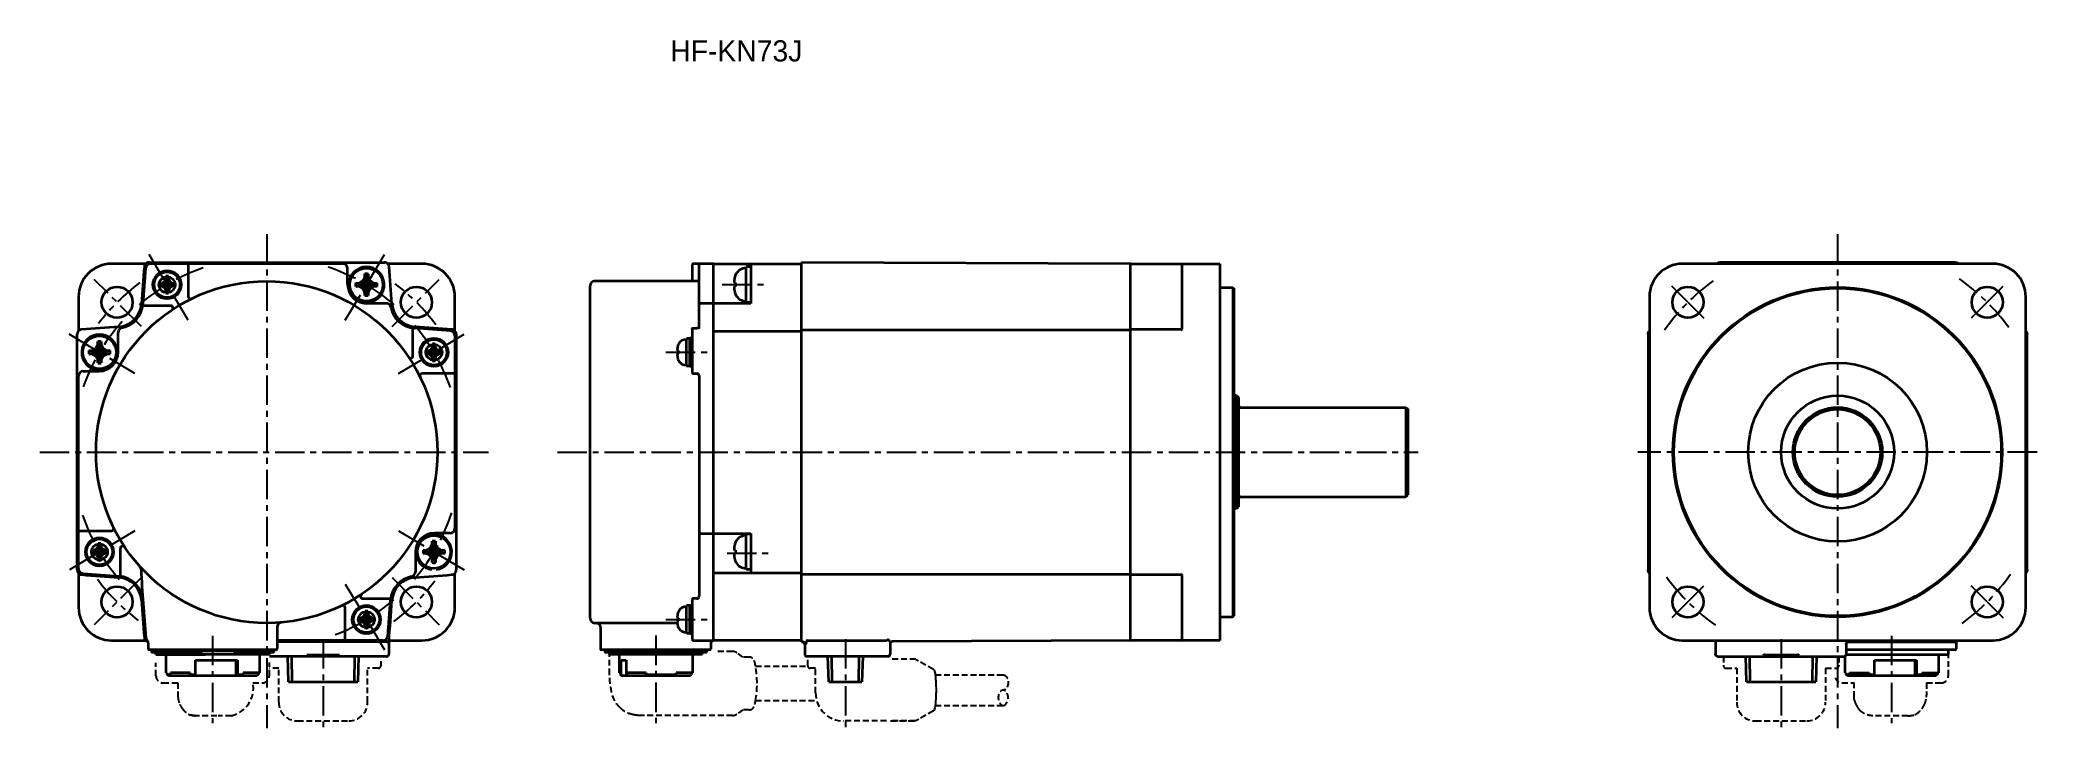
# Model space of a CAD drawing. Extents: x -41 to 384, y 100 to 247.
import ezdxf

# ---------------------------------------------------------------- set-up
doc = ezdxf.new("R2010")
doc.units = 0
doc.header["$MEASUREMENT"] = 0
doc.linetypes.add('CENTER', pattern=[2, 1.25, -0.25, 0.25, -0.25])
doc.linetypes.add('HIDDEN', pattern=[0.375, 0.25, -0.125])
doc.layers.get('0').update_dxf_attribs({"linetype": 'CONTINUOUS'})
for name, color, linetype, lineweight in [('CENTER', 7, 'CENTER', 25), ('HIDDEN', 3, 'HIDDEN', 25), ('OBJECT', 6, 'CONTINUOUS', 35)]:
    doc.layers.add(name, color=color, linetype=linetype, lineweight=lineweight)

msp = doc.modelspace()

# ---------------------------------------------------------------- texts
msp.add_text('HF-KN73J', height=4.5).set_placement((93.53, 241.94))

# ---------------------------------------------------------------- linework, layer by layer
at = {"layer": 'CENTER', "ltscale": 5}
for p, q in [((7.72, 205.23), (7.72, 100.37)), ((341.75, 205.23), (341.75, 100.37)), ((-8.98, 187), (-17.51, 201.29)), ((24.43, 187), (32.95, 201.29)), ((-18.93, 185.63), (-28.96, 195.65)), ((34.38, 185.63), (44.4, 195.65)), ((104.6, 194.55), (114.38, 194.55)), ((309.93, 190.79), (306.54, 194.19)), ((373.57, 190.79), (376.97, 194.19)), ((309.93, 190.79), (313.33, 187.4)), ((373.57, 190.79), (370.18, 187.4)), ((-20.3, 175.68), (-34.6, 184.2)), ((35.75, 175.68), (50.04, 184.2)), ((92.6, 180.17), (102.38, 180.17)), ((-40.51, 158.97), (54.87, 158.97)), ((69.55, 158.97), (252.6, 158.97)), ((384.17, 158.97), (299.28, 158.97)), ((-20.3, 142.27), (-34.6, 133.74)), ((35.75, 142.27), (50.04, 133.74)), ((105.6, 137.51), (115.38, 137.51)), ((-18.93, 132.32), (-28.96, 122.29)), ((34.38, 132.32), (44.4, 122.29)), ((24.43, 130.95), (32.95, 116.65)), ((309.93, 127.15), (313.33, 130.55)), ((373.57, 127.15), (370.18, 130.55)), ((92.6, 123.41), (102.38, 123.41)), ((309.93, 127.15), (306.54, 123.76)), ((373.57, 127.15), (376.97, 123.76)), ((-3.78, 119.97), (-3.78, 101.42)), ((19.72, 119.27), (19.72, 100.37)), ((90.47, 120.04), (90.47, 101.49)), ((90.47, 119.97), (90.47, 101.42)), ((130.77, 119.27), (130.77, 100.37)), ((329.75, 119.27), (329.75, 100.37)), ((353.25, 119.97), (353.25, 101.42))]:
    msp.add_line(p, q, dxfattribs=at)
for centre, radius, start, end in [((7.72, 158.97), 41.4, 109.0802, 130.9656), ((7.72, 158.97), 41.4, 49.0848, 72.3369), ((341.75, 158.97), 45, 126.016, 144.8214), ((341.75, 158.97), 45, 36.016, 54.8214), ((7.72, 158.97), 45, 126.8872, 142.5962), ((7.72, 158.97), 45, 36.8872, 52.5962), ((7.72, 158.97), 41.4, 137.9285, 162.0582), ((7.72, 158.97), 41.4, 19.361, 40.5414), ((7.72, 158.97), 41.4, 198.8241, 220.7777), ((7.72, 158.97), 41.4, 319.3256, 343.1938), ((7.72, 158.97), 45, 216.8872, 232.5962), ((341.75, 158.97), 45, 216.016, 234.8214), ((341.75, 158.97), 45, 306.016, 324.8214), ((7.72, 158.97), 41.4, 290.5642, 310.7343), ((7.72, 158.97), 45, 306.8872, 322.5962)]:
    msp.add_arc(centre, radius, start, end, dxfattribs=at)
at = {"layer": 'HIDDEN', "ltscale": 5}
for p, q in [((80.59, 111.74), (80.59, 117.04)), ((106.77, 116.64), (103.18, 116.64)), ((106.77, 116.64), (103.18, 116.64)), ((108.96, 115.44), (107.7, 116.34)), ((110.32, 115.44), (108.93, 115.44)), ((122.77, 113.57), (122.77, 115.57)), ((145.72, 114.97), (140.39, 114.97)), ((145.75, 114.97), (145.76, 114.97)), ((149.47, 112.81), (146.21, 114.71)), ((317.5, 115.57), (317.5, 113.57)), ((342, 115.57), (342, 113.57)), ((365.31, 111.47), (365.31, 116.97)), ((-15.83, 111.47), (-15.83, 114.22)), ((8.28, 111.47), (8.28, 114.27)), ((10.27, 113.07), (8.28, 113.07)), ((10.27, 105.87), (10.27, 113.07)), ((29.17, 105.87), (29.17, 113.07)), ((31.47, 113.07), (29.17, 113.07)), ((31.97, 114.57), (31.97, 113.57)), ((111.67, 113.49), (122.79, 113.49)), ((124.42, 113.07), (123.27, 113.07)), ((124.42, 107.87), (124.42, 113.07)), ((149.87, 111.67), (164.32, 111.67)), ((318, 113.07), (320.3, 113.07)), ((320.3, 113.07), (320.3, 105.87)), ((339.2, 113.07), (341.5, 113.07)), ((339.2, 113.07), (339.2, 105.87)), ((-14.33, 109.97), (-11.18, 109.97)), ((-11.18, 109.97), (-11.18, 107.36)), ((-11.16, 106.94), (-11.16, 106.94)), ((4.79, 109.97), (6.78, 109.97)), ((111.67, 106.19), (124.68, 106.19)), ((342.7, 109.97), (345.28, 109.98)), ((345.28, 106.97), (345.28, 109.98)), ((360.63, 106.94), (360.63, 106.94)), ((360.66, 109.97), (360.66, 107.36)), ((360.66, 109.97), (363.81, 109.97)), ((-10.73, 105.34), (-10.73, 105.34)), ((-8.85, 103.28), (-8.85, 103.28)), ((-8.71, 103.21), (-8.71, 103.21)), ((-2.86, 102.97), (-7.23, 102.97)), ((0.21, 102.97), (-2.62, 102.97)), ((85.08, 103.35), (84.99, 103.38)), ((85.08, 103.35), (85.08, 103.35)), ((106.77, 103.04), (87.1, 103.04)), ((108.96, 104.24), (107.7, 103.34)), ((110.32, 104.24), (108.93, 104.24)), ((149.47, 104.03), (146.3, 102.19)), ((146.3, 102.19), (146.3, 102.19)), ((146.3, 102.19), (146.3, 102.19)), ((149.87, 105.17), (164.32, 105.17)), ((346.02, 104.72), (346.02, 104.72)), ((346.59, 104.01), (346.59, 104.01)), ((356.7, 102.97), (349.26, 102.97)), ((358.18, 103.21), (358.18, 103.21)), ((358.33, 103.28), (358.32, 103.28)), ((360.21, 105.34), (360.21, 105.34)), ((14.27, 101.87), (25.17, 101.87)), ((139.5, 101.87), (130.42, 101.87)), ((140.37, 101.88), (145.71, 101.88)), ((145.71, 101.87), (140.4, 101.87)), ((324.3, 101.87), (335.2, 101.87))]:
    msp.add_line(p, q, dxfattribs=at)
for points in [[(145.72, 114.97), (145.73, 114.97), (145.73, 114.97)], [(145.73, 114.97), (145.74, 114.97), (145.75, 114.97), (145.75, 114.97)], [(149.47, 112.81), (149.51, 112.82), (149.56, 112.8), (149.61, 112.75), (149.65, 112.66), (149.7, 112.53), (149.75, 112.36), (149.79, 112.16), (149.83, 111.93), (149.87, 111.67), (149.9, 111.39), (149.93, 111.07), (149.96, 110.74), (149.99, 110.38), (150.01, 110.01), (150.02, 109.63), (150.03, 109.23), (150.04, 108.83), (150.04, 108.42)], [(150.04, 108.42), (150.04, 108.02), (150.03, 107.61), (150.02, 107.22), (150.01, 106.83), (149.99, 106.46), (149.96, 106.11), (149.93, 105.77), (149.9, 105.46), (149.87, 105.17), (149.83, 104.91), (149.79, 104.68), (149.75, 104.48), (149.7, 104.32), (149.65, 104.19), (149.61, 104.1), (149.56, 104.04), (149.51, 104.02), (149.47, 104.03)], [(145.73, 101.87), (145.73, 101.87), (145.72, 101.87), (145.71, 101.88), (145.71, 101.88)], [(145.75, 101.87), (145.74, 101.87), (145.73, 101.87)]]:
    msp.add_lwpolyline(points, dxfattribs=at)
for centre, radius, start, end in [((-14.33, 111.47), 1.5, 180, 270), ((6.78, 111.47), 1.5, 270, 0), ((31.47, 113.57), 0.5, 270, 0), ((91.04, 109.84), 20.95, 349.9682, 10.0318), ((123.27, 113.57), 0.5, 180, 270), ((318, 113.57), 0.5, 180, 270), ((342.7, 111.47), 1.5, 195.7296, 270), ((341.5, 113.57), 0.5, 270, 0), ((363.81, 111.47), 1.5, 270, 0), ((-1.26, 108.93), 6.14, 283.9166, 9.7887), ((130.42, 107.87), 6, 180, 270), ((14.27, 105.87), 4, 180, 270), ((25.17, 105.87), 4, 270, 0), ((324.3, 105.87), 4, 180, 270), ((335.2, 105.87), 4, 270, 0)]:
    msp.add_arc(centre, radius, start, end, dxfattribs=at)
at = {"layer": 'HIDDEN', "ltscale": 5, "extrusion": (0, 0, -1)}
msp.add_ellipse((164.32, 110.05), major_axis=(0, -1.63), ratio=0.642959, start_param=3.141593, end_param=6.283185, dxfattribs=at)
msp.add_ellipse((164.32, 106.8), major_axis=(0, -1.63), ratio=0.642959, dxfattribs=at)
at = {"layer": 'HIDDEN', "ltscale": 5}
for points, knots in [([(107.7, 116.34), (107.64, 116.38), (107.49, 116.47), (107.21, 116.59), (106.95, 116.63), (106.8, 116.64), (106.77, 116.64)], [0, 0, 0, 0, 0.1953627, 0.536193, 0.8887688, 0.988796, 0.988796, 0.988796, 0.988796]), ([(111.67, 113.49), (111.65, 113.62), (111.61, 113.86), (111.54, 114.18), (111.47, 114.45), (111.38, 114.69), (111.27, 114.9), (111.12, 115.09), (110.93, 115.26), (110.7, 115.38), (110.48, 115.43), (110.35, 115.44), (110.32, 115.44)], [2.341484, 2.341484, 2.341484, 2.341484, 2.595121, 2.807039, 2.979917, 3.131257, 3.283161, 3.436768, 3.595022, 3.763491, 3.941597, 4.01316, 4.01316, 4.01316, 4.01316]), ([(111.67, 113.49), (111.65, 113.62), (111.61, 113.86), (111.54, 114.18), (111.47, 114.45), (111.38, 114.69), (111.27, 114.9), (111.12, 115.09), (110.93, 115.26), (110.7, 115.38), (110.48, 115.43), (110.35, 115.44), (110.32, 115.44)], [0, 0, 0, 0, 0.396311, 0.727432, 0.997554, 1.234024, 1.471373, 1.711385, 1.958656, 2.221889, 2.50018, 2.611996, 2.611996, 2.611996, 2.611996]), ([(145.76, 114.97), (145.82, 114.93), (145.95, 114.86), (146.1, 114.78), (146.18, 114.73), (146.21, 114.71)], [0, 0, 0, 0, 0.2161784, 0.4278267, 0.5190315, 0.5190315, 0.5190315, 0.5190315]), ([(82.88, 104.68), (82.81, 104.75), (82.66, 104.9), (80.96, 106.73), (80.77, 109.29), (80.59, 111.74)], [0, 0, 0, 0, 0.299383, 0.611969, 7.48529, 7.48529, 7.48529, 7.48529]), ([(-11.18, 107.32), (-11.18, 107.29), (-11.18, 107.26), (-11.18, 107.22), (-11.17, 107.21)], [0, 0, 0, 0, 0.070692, 0.1063707, 0.1063707, 0.1063707, 0.1063707]), ([(-11.17, 107.18), (-11.17, 107.16), (-11.17, 107.13), (-11.17, 107.09), (-11.17, 107.07)], [0, 0, 0, 0, 0.0517724, 0.1045831, 0.1045831, 0.1045831, 0.1045831]), ([(-11.17, 107.07), (-11.16, 107.06), (-11.16, 107.02), (-11.16, 106.98), (-11.16, 106.96)], [0, 0, 0, 0, 0.0538495, 0.1087386, 0.1087386, 0.1087386, 0.1087386]), ([(-11.16, 106.94), (-11.14, 106.76), (-11.1, 106.38), (-10.95, 105.84), (-10.81, 105.51), (-10.74, 105.36)], [0, 0, 0, 0, 0.55007, 1.146835, 1.647226, 1.647226, 1.647226, 1.647226]), ([(110.32, 104.24), (110.38, 104.24), (110.55, 104.25), (110.81, 104.34), (111.07, 104.52), (111.26, 104.75), (111.39, 105.01), (111.49, 105.3), (111.58, 105.64), (111.63, 105.94), (111.66, 106.14), (111.67, 106.19)], [0, 0, 0, 0, 0.180796, 0.503036, 0.810315, 1.115973, 1.401643, 1.68727, 2.022711, 2.459649, 2.610856, 2.610856, 2.610856, 2.610856]), ([(345.36, 106.2), (345.35, 106.23), (345.3, 106.48), (345.29, 106.74), (345.28, 106.97)], [0, 0, 0, 0, 0.0753498, 0.773111, 0.773111, 0.773111, 0.773111]), ([(345.36, 106.2), (345.36, 106.19), (345.39, 106.03), (345.48, 105.73), (345.62, 105.45), (345.69, 105.32)], [0, 0, 0, 0, 0.0384906, 0.4922885, 0.9470522, 0.9470522, 0.9470522, 0.9470522]), ([(360.21, 105.34), (360.28, 105.5), (360.43, 105.84), (360.58, 106.38), (360.62, 106.76), (360.63, 106.94)], [0, 0, 0, 0, 0.515541, 1.112306, 1.662376, 1.662376, 1.662376, 1.662376]), ([(360.63, 106.94), (360.64, 106.97), (360.64, 107.03), (360.65, 107.11), (360.65, 107.17), (360.65, 107.19)], [0, 0, 0, 0, 0.079172, 0.1858322, 0.2547778, 0.2547778, 0.2547778, 0.2547778]), ([(360.65, 107.19), (360.65, 107.21), (360.65, 107.25), (360.66, 107.31), (360.66, 107.35), (360.66, 107.36)], [0, 0, 0, 0, 0.0509717, 0.1216637, 0.1668692, 0.1668692, 0.1668692, 0.1668692]), ([(-10.7, 105.27), (-10.68, 105.23), (-10.62, 105.12), (-10.52, 104.93), (-10.43, 104.78), (-10.38, 104.71)], [0, 0, 0, 0, 0.1278427, 0.4016793, 0.6487362, 0.6487362, 0.6487362, 0.6487362]), ([(-10.31, 104.6), (-10.27, 104.55), (-10.17, 104.4), (-9.98, 104.17), (-9.76, 103.94), (-9.54, 103.75), (-9.35, 103.6), (-9.18, 103.48), (-9.04, 103.4), (-8.94, 103.33), (-8.88, 103.3), (-8.85, 103.28), (-8.85, 103.28), (-8.85, 103.28)], [0, 0, 0, 0, 0.19217, 0.551105, 0.874487, 1.159989, 1.405966, 1.611336, 1.775921, 1.897988, 1.973605, 1.984734, 1.987808, 1.987808, 1.987808, 1.987808]), ([(-7.23, 102.97), (-7.4, 102.98), (-7.74, 102.99), (-8.23, 103.07), (-8.55, 103.16), (-8.71, 103.21)], [0, 0, 0, 0, 0.51048, 1.023656, 1.504693, 1.504693, 1.504693, 1.504693]), ([(-8.71, 103.21), (-8.61, 103.18), (-8.31, 103.09), (-7.81, 102.99), (-7.42, 102.98), (-7.23, 102.97)], [0, 0, 0, 0, 0.315703, 0.933631, 1.504653, 1.504653, 1.504653, 1.504653]), ([(82.88, 104.68), (83.07, 104.51), (83.46, 104.17), (84.11, 103.76), (84.57, 103.55), (84.81, 103.45)], [0, 0, 0, 0, 0.768343, 1.535967, 2.302965, 2.302965, 2.302965, 2.302965]), ([(84.99, 103.38), (84.98, 103.39), (84.93, 103.4), (84.87, 103.43), (84.83, 103.44), (84.81, 103.45)], [0, 0, 0, 0, 0.045587, 0.1385482, 0.1924989, 0.1924989, 0.1924989, 0.1924989]), ([(85.77, 103.17), (85.74, 103.18), (85.51, 103.23), (85.28, 103.29), (85.08, 103.35)], [0, 0, 0, 0, 0.0940046, 0.7035614, 0.7035614, 0.7035614, 0.7035614]), ([(85.77, 103.17), (85.73, 103.18), (85.5, 103.23), (85.28, 103.29), (85.08, 103.35)], [0, 0, 0, 0, 0.0959738, 0.7044782, 0.7044782, 0.7044782, 0.7044782]), ([(87.1, 103.04), (86.86, 103.05), (86.41, 103.06), (85.97, 103.14), (85.77, 103.17)], [0, 0, 0, 0, 0.72039, 1.346499, 1.346499, 1.346499, 1.346499]), ([(87.1, 103.04), (86.87, 103.04), (86.42, 103.06), (85.98, 103.14), (85.77, 103.17)], [0, 0, 0, 0, 0.695644, 1.346356, 1.346356, 1.346356, 1.346356]), ([(106.77, 103.04), (106.86, 103.04), (107.08, 103.06), (107.41, 103.15), (107.61, 103.28), (107.7, 103.34)], [0, 0, 0, 0, 0.2701433, 0.6800581, 0.9881946, 0.9881946, 0.9881946, 0.9881946]), ([(146.21, 102.13), (146.18, 102.12), (146.09, 102.06), (145.93, 101.98), (145.81, 101.91), (145.75, 101.87)], [0, 0, 0, 0, 0.1038025, 0.3148149, 0.5303925, 0.5303925, 0.5303925, 0.5303925]), ([(345.69, 105.32), (345.72, 105.26), (345.79, 105.13), (345.9, 104.93), (345.98, 104.79), (346.02, 104.72)], [0, 0, 0, 0, 0.197468, 0.4575459, 0.683511, 0.683511, 0.683511, 0.683511]), ([(346.02, 104.72), (346.09, 104.61), (346.24, 104.39), (346.43, 104.16), (346.56, 104.04), (346.59, 104.01)], [0, 0, 0, 0, 0.3993957, 0.7927635, 0.9137969, 0.9137969, 0.9137969, 0.9137969]), ([(349.26, 102.97), (349.03, 102.98), (348.57, 103.01), (347.9, 103.2), (347.26, 103.48), (346.9, 103.76), (346.71, 103.9)], [0, 0, 0, 0, 0.693115, 1.386609, 2.08082, 2.766573, 2.766573, 2.766573, 2.766573]), ([(356.7, 102.97), (356.87, 102.98), (357.21, 102.99), (357.71, 103.07), (358.03, 103.16), (358.18, 103.21)], [0, 0, 0, 0, 0.51048, 1.023656, 1.504693, 1.504693, 1.504693, 1.504693]), ([(356.7, 102.97), (356.89, 102.98), (357.29, 102.99), (357.78, 103.09), (358.08, 103.18), (358.18, 103.21)], [0, 0, 0, 0, 0.571021, 1.18895, 1.504653, 1.504653, 1.504653, 1.504653]), ([(358.21, 103.22), (358.23, 103.23), (358.27, 103.24), (358.31, 103.27), (358.32, 103.28)], [0, 0, 0, 0, 0.0646372, 0.1283654, 0.1283654, 0.1283654, 0.1283654]), ([(358.33, 103.28), (358.33, 103.28), (358.33, 103.28), (358.36, 103.3), (358.42, 103.33), (358.52, 103.4), (358.66, 103.48), (358.83, 103.6), (359.02, 103.75), (359.23, 103.94), (359.46, 104.17), (359.67, 104.43), (359.8, 104.62), (359.86, 104.71)], [0, 0, 0, 0, 0.003074, 0.014203, 0.08982, 0.211887, 0.376472, 0.581842, 0.827819, 1.113321, 1.436703, 1.795637, 2.116791, 2.116791, 2.116791, 2.116791]), ([(359.86, 104.71), (359.9, 104.78), (359.99, 104.93), (360.11, 105.14), (360.18, 105.28), (360.21, 105.34)], [0, 0, 0, 0, 0.247057, 0.5208935, 0.725684, 0.725684, 0.725684, 0.725684])]:
    msp.add_open_spline(points, degree=3, knots=knots, dxfattribs=at)
for points in [[(-11.18, 107.36), (-11.18, 107.35), (-11.18, 107.33), (-11.18, 107.32)], [(-11.17, 107.21), (-11.17, 107.2), (-11.17, 107.2), (-11.17, 107.19)], [(-11.17, 107.19), (-11.17, 107.19), (-11.17, 107.18), (-11.17, 107.18)], [(-11.16, 106.96), (-11.16, 106.96), (-11.16, 106.95), (-11.16, 106.94)], [(-10.74, 105.36), (-10.74, 105.35), (-10.74, 105.35), (-10.73, 105.34)], [(-10.73, 105.34), (-10.72, 105.32), (-10.71, 105.3), (-10.7, 105.27)], [(-10.38, 104.71), (-10.38, 104.7), (-10.37, 104.7), (-10.37, 104.69)], [(-10.37, 104.69), (-10.35, 104.66), (-10.33, 104.63), (-10.31, 104.6)], [(-8.85, 103.28), (-8.83, 103.27), (-8.81, 103.26), (-8.79, 103.24)], [(-8.79, 103.24), (-8.77, 103.24), (-8.75, 103.23), (-8.73, 103.22)], [(-8.71, 103.21), (-8.71, 103.21), (-8.72, 103.22), (-8.73, 103.22)], [(-8.73, 103.22), (-8.72, 103.21), (-8.71, 103.21), (-8.71, 103.21)], [(146.3, 102.19), (146.27, 102.17), (146.24, 102.15), (146.21, 102.13)], [(346.71, 103.91), (346.67, 103.94), (346.63, 103.98), (346.59, 104.01)], [(346.71, 103.9), (346.71, 103.9), (346.71, 103.91), (346.71, 103.91)], [(358.18, 103.21), (358.19, 103.21), (358.2, 103.21), (358.21, 103.22)]]:
    msp.add_open_spline(points, degree=3, dxfattribs=at)
at = {"layer": 'OBJECT'}
for p, q in [((-18.02, 198.97), (-25.28, 198.97)), ((-17.3, 199.28), (32.75, 199.28)), ((23.92, 198.97), (-17.03, 198.97)), ((-14.1, 195.16), (-13.76, 195.75)), ((-13.62, 195.55), (-13.94, 194.99)), ((-13.76, 195.75), (-13.76, 196.31)), ((-13.76, 196.31), (-13.62, 195.6)), ((-13.76, 195.75), (-13.62, 195.55)), ((-13.62, 193.46), (-13.34, 195.6)), ((-13.34, 193.46), (-13.62, 195.6)), ((-13.62, 195.6), (-13.62, 195.55)), ((-13.62, 193.52), (-13.34, 195.55)), ((-13.34, 193.52), (-13.62, 195.55)), ((-13.2, 196.31), (-13.34, 195.6)), ((-13.2, 195.75), (-13.34, 195.55)), ((-13.34, 195.55), (-13.34, 195.6)), ((-13.02, 194.99), (-13.34, 195.55)), ((-13.2, 196.31), (-13.2, 195.75)), ((-13.2, 195.75), (-12.85, 195.16)), ((-8.98, 198.77), (-8.98, 192.02)), ((24.92, 194.57), (24.92, 197.97)), ((28.12, 195.33), (28.56, 196.09)), ((28.74, 195.83), (28.33, 195.12)), ((28.56, 196.09), (28.56, 196.81)), ((28.56, 196.81), (28.74, 195.9)), ((28.56, 196.09), (28.74, 195.83)), ((28.74, 193.16), (29.1, 195.9)), ((28.74, 195.9), (28.74, 195.83)), ((29.1, 193.16), (28.74, 195.9)), ((28.74, 193.23), (29.1, 195.83)), ((29.1, 193.23), (28.74, 195.83)), ((29.28, 196.81), (29.1, 195.9)), ((29.28, 196.09), (29.1, 195.83)), ((29.1, 195.83), (29.1, 195.9)), ((29.51, 195.12), (29.1, 195.83)), ((29.28, 196.81), (29.28, 196.09)), ((29.28, 196.09), (29.72, 195.33)), ((40.72, 198.97), (33.47, 198.97)), ((98.17, 198.77), (98.17, 195.27)), ((102.67, 198.97), (98.37, 198.97)), ((99.67, 185.34), (99.67, 198.77)), ((102.67, 198.97), (102.67, 118.91)), ((102.67, 198.97), (102.67, 118.97)), ((102.87, 198.97), (121.27, 198.97)), ((107.41, 196.63), (107.41, 196.6)), ((107.41, 196.63), (107.41, 196.6)), ((110.67, 198.33), (109.67, 198.33)), ((109.67, 190.77), (109.67, 198.33)), ((109.67, 190.77), (109.67, 198.33)), ((110.67, 198.33), (109.67, 198.33)), ((110.67, 198.77), (110.67, 190.51)), ((121.47, 118.67), (121.47, 199.28)), ((191.37, 198.97), (121.47, 199.28)), ((191.37, 118.97), (191.37, 198.97)), ((191.57, 198.97), (210.37, 198.97)), ((202.37, 185.18), (202.37, 198.97)), ((210.37, 198.97), (210.37, 118.97)), ((374.75, 198.97), (308.75, 198.97)), ((366.78, 199.28), (316.73, 199.28)), ((-32.28, 191.97), (-32.28, 184.72)), ((-15.25, 194.81), (-14.55, 194.67)), ((-15.25, 194.81), (-14.69, 194.81)), ((-15.25, 194.25), (-14.55, 194.39)), ((-14.69, 194.25), (-15.25, 194.25)), ((-14.69, 194.81), (-14.1, 195.16)), ((-14.69, 194.81), (-14.49, 194.67)), ((-14.69, 194.25), (-14.49, 194.39)), ((-14.1, 193.91), (-14.69, 194.25)), ((-14.49, 194.67), (-14.55, 194.67)), ((-14.55, 194.67), (-12.4, 194.39)), ((-14.55, 194.39), (-12.4, 194.67)), ((-14.55, 194.39), (-14.49, 194.39)), ((-13.94, 194.99), (-14.49, 194.67)), ((-14.49, 194.67), (-12.46, 194.39)), ((-14.49, 194.39), (-12.46, 194.67)), ((-14.49, 194.39), (-13.94, 194.07)), ((-14.1, 193.91), (-12.85, 195.16)), ((-12.85, 193.91), (-14.1, 195.16)), ((-13.76, 193.32), (-14.1, 193.91)), ((-13.94, 194.07), (-13.62, 193.52)), ((-13.83, 191.81), (-13.83, 191.6)), ((-13.76, 193.32), (-13.62, 193.52)), ((-13.76, 192.76), (-13.62, 193.46)), ((-13.76, 192.76), (-13.76, 193.32)), ((-13.62, 193.52), (-13.62, 193.46)), ((-13.34, 193.52), (-13.02, 194.07)), ((-13.34, 193.46), (-13.34, 193.52)), ((-13.2, 193.32), (-13.34, 193.52)), ((-13.2, 192.76), (-13.34, 193.46)), ((-12.85, 193.91), (-13.2, 193.32)), ((-13.2, 193.32), (-13.2, 192.76)), ((-13.13, 191.6), (-13.13, 191.81)), ((-12.46, 194.67), (-13.02, 194.99)), ((-13.02, 194.07), (-12.46, 194.39)), ((-12.85, 195.16), (-12.26, 194.81)), ((-12.26, 194.25), (-12.85, 193.91)), ((-12.26, 194.81), (-12.46, 194.67)), ((-12.4, 194.67), (-12.46, 194.67)), ((-12.26, 194.25), (-12.46, 194.39)), ((-12.46, 194.39), (-12.4, 194.39)), ((-11.7, 194.81), (-12.4, 194.67)), ((-11.7, 194.25), (-12.4, 194.39)), ((-12.26, 194.81), (-11.7, 194.81)), ((-11.7, 194.25), (-12.26, 194.25)), ((26.65, 194.89), (27.36, 194.89)), ((26.65, 194.89), (27.55, 194.71)), ((26.65, 194.18), (27.55, 194.35)), ((27.36, 194.18), (26.65, 194.18)), ((27.36, 194.89), (28.12, 195.33)), ((27.36, 194.89), (27.62, 194.71)), ((27.36, 194.18), (27.62, 194.35)), ((28.12, 193.74), (27.36, 194.18)), ((27.55, 194.35), (30.29, 194.71)), ((27.62, 194.71), (27.55, 194.71)), ((27.55, 194.71), (30.29, 194.35)), ((27.55, 194.35), (27.62, 194.35)), ((28.33, 195.12), (27.62, 194.71)), ((27.62, 194.35), (30.22, 194.71)), ((27.62, 194.71), (30.22, 194.35)), ((27.62, 194.35), (28.33, 193.94)), ((28.12, 193.74), (29.72, 195.33)), ((29.72, 193.74), (28.12, 195.33)), ((28.56, 192.97), (28.12, 193.74)), ((28.33, 193.94), (28.74, 193.23)), ((28.56, 192.97), (28.74, 193.23)), ((28.56, 192.26), (28.74, 193.16)), ((28.56, 192.26), (28.56, 192.97)), ((28.74, 193.23), (28.74, 193.16)), ((29.1, 193.23), (29.51, 193.94)), ((29.1, 193.16), (29.1, 193.23)), ((29.28, 192.97), (29.1, 193.23)), ((29.28, 192.26), (29.1, 193.16)), ((29.72, 193.74), (29.28, 192.97)), ((29.28, 192.97), (29.28, 192.26)), ((30.22, 194.71), (29.51, 195.12)), ((29.51, 193.94), (30.22, 194.35)), ((29.72, 195.33), (30.48, 194.89)), ((30.48, 194.18), (29.72, 193.74)), ((30.48, 194.89), (30.22, 194.71)), ((30.29, 194.71), (30.22, 194.71)), ((30.22, 194.35), (30.29, 194.35)), ((30.48, 194.18), (30.22, 194.35)), ((31.2, 194.89), (30.29, 194.71)), ((31.2, 194.18), (30.29, 194.35)), ((30.48, 194.89), (31.2, 194.89)), ((31.2, 194.18), (30.48, 194.18)), ((47.72, 184.72), (47.72, 191.97)), ((76.47, 123.67), (76.47, 194.29)), ((99.67, 195.27), (77.31, 195.27)), ((107.17, 194.9), (107.41, 194.9)), ((107.17, 194.9), (107.41, 194.9)), ((107.41, 194.16), (107.17, 194.16)), ((107.41, 194.16), (107.17, 194.16)), ((107.41, 194.9), (107.41, 194.16)), ((107.41, 194.9), (107.41, 194.16)), ((107.41, 192.47), (107.41, 192.43)), ((107.41, 192.47), (107.41, 192.43)), ((210.57, 193.97), (213.17, 193.97)), ((213.17, 193.97), (213.17, 123.97)), ((213.17, 193.97), (213.37, 193.77)), ((213.37, 193.77), (213.37, 124.17)), ((301.75, 191.97), (301.75, 125.97)), ((381.75, 125.97), (381.75, 191.97)), ((-18.61, 190.42), (-18.62, 190.29)), ((-12.72, 190.07), (-18.42, 190.07)), ((28.47, 191.05), (28.47, 190.78)), ((33.16, 190.57), (28.92, 190.57)), ((29.37, 190.78), (29.37, 191.05)), ((110.67, 190.51), (99.87, 190.51)), ((110.67, 190.77), (109.67, 190.77)), ((110.67, 190.77), (109.67, 190.77)), ((-32.58, 133.95), (-32.58, 184)), ((-23.88, 180.17), (-23.88, 184.41)), ((38.82, 179.42), (38.82, 185.12)), ((39.17, 185.31), (39.04, 185.32)), ((47.72, 183.72), (47.72, 142.77)), ((48.03, 184), (48.03, 133.95)), ((96.97, 177.24), (96.97, 183.12)), ((97.67, 183.12), (96.97, 183.12)), ((97.67, 177.17), (97.67, 183.17)), ((98.17, 183.17), (97.67, 183.17)), ((98.17, 185.12), (98.17, 175.87)), ((98.37, 185.32), (99.17, 185.32)), ((102.67, 184.64), (121.47, 184.64)), ((121.47, 184.92), (191.37, 184.92)), ((202.17, 184.98), (191.57, 184.98)), ((301.45, 184), (301.45, 133.95)), ((382.06, 133.95), (382.06, 184)), ((-30.11, 180.53), (-29.4, 180.53)), ((-30.11, 180.53), (-29.21, 180.35)), ((-30.11, 179.81), (-29.21, 179.99)), ((-29.4, 179.81), (-30.11, 179.81)), ((-29.4, 180.53), (-28.64, 180.97)), ((-29.4, 180.53), (-29.14, 180.35)), ((-29.4, 179.81), (-29.14, 179.99)), ((-28.64, 179.37), (-29.4, 179.81)), ((-29.21, 179.99), (-26.47, 180.35)), ((-29.14, 180.35), (-29.21, 180.35)), ((-29.21, 180.35), (-26.47, 179.99)), ((-29.21, 179.99), (-29.14, 179.99)), ((-28.43, 180.76), (-29.14, 180.35)), ((-29.14, 179.99), (-26.54, 180.35)), ((-29.14, 180.35), (-26.54, 179.99)), ((-29.14, 179.99), (-28.43, 179.58)), ((-28.64, 180.97), (-28.2, 181.73)), ((-28.64, 179.37), (-27.04, 180.97)), ((-27.04, 179.37), (-28.64, 180.97)), ((-28.2, 178.61), (-28.64, 179.37)), ((-28.02, 181.47), (-28.43, 180.76)), ((-28.43, 179.58), (-28.02, 178.87)), ((-28.2, 181.73), (-28.2, 182.45)), ((-28.2, 182.45), (-28.02, 181.54)), ((-28.2, 181.73), (-28.02, 181.47)), ((-28.2, 178.61), (-28.02, 178.87)), ((-28.2, 177.9), (-28.02, 178.8)), ((-28.2, 177.9), (-28.2, 178.61)), ((-28.02, 178.8), (-27.66, 181.54)), ((-28.02, 181.54), (-28.02, 181.47)), ((-27.66, 178.8), (-28.02, 181.54)), ((-28.02, 178.87), (-27.66, 181.47)), ((-27.66, 178.87), (-28.02, 181.47)), ((-28.02, 178.87), (-28.02, 178.8)), ((-27.48, 182.45), (-27.66, 181.54)), ((-27.48, 181.73), (-27.66, 181.47)), ((-27.66, 181.47), (-27.66, 181.54)), ((-27.25, 180.76), (-27.66, 181.47)), ((-27.66, 178.87), (-27.25, 179.58)), ((-27.66, 178.8), (-27.66, 178.87)), ((-27.48, 178.61), (-27.66, 178.87)), ((-27.48, 177.9), (-27.66, 178.8)), ((-27.48, 182.45), (-27.48, 181.73)), ((-27.48, 181.73), (-27.04, 180.97)), ((-27.04, 179.37), (-27.48, 178.61)), ((-27.48, 178.61), (-27.48, 177.9)), ((-26.54, 180.35), (-27.25, 180.76)), ((-27.25, 179.58), (-26.54, 179.99)), ((-27.04, 180.97), (-26.28, 180.53)), ((-26.28, 179.81), (-27.04, 179.37)), ((-26.28, 180.53), (-26.54, 180.35)), ((-26.47, 180.35), (-26.54, 180.35)), ((-26.54, 179.99), (-26.47, 179.99)), ((-26.28, 179.81), (-26.54, 179.99)), ((-25.56, 180.53), (-26.47, 180.35)), ((-25.56, 179.81), (-26.47, 179.99)), ((-26.28, 180.53), (-25.56, 180.53)), ((-25.56, 179.81), (-26.28, 179.81)), ((41.51, 180.45), (42.07, 180.45)), ((41.51, 180.45), (42.21, 180.31)), ((41.51, 179.89), (42.21, 180.03)), ((42.07, 179.89), (41.51, 179.89)), ((42.07, 180.45), (42.66, 180.8)), ((42.07, 180.45), (42.27, 180.31)), ((42.07, 179.89), (42.27, 180.03)), ((42.66, 179.55), (42.07, 179.89)), ((42.21, 180.03), (44.35, 180.31)), ((42.27, 180.31), (42.21, 180.31)), ((42.21, 180.31), (44.35, 180.03)), ((42.21, 180.03), (42.27, 180.03)), ((42.82, 180.63), (42.27, 180.31)), ((42.27, 180.03), (44.3, 180.31)), ((42.27, 180.31), (44.3, 180.03)), ((42.27, 180.03), (42.82, 179.71)), ((42.66, 180.8), (43, 181.39)), ((42.66, 179.55), (43.91, 180.8)), ((43.91, 179.55), (42.66, 180.8)), ((43, 178.95), (42.66, 179.55)), ((43.14, 181.19), (42.82, 180.63)), ((42.82, 179.71), (43.14, 179.16)), ((43, 181.39), (43, 181.95)), ((43, 181.95), (43.14, 181.24)), ((43, 181.39), (43.14, 181.19)), ((43, 178.95), (43.14, 179.16)), ((43, 178.39), (43.14, 179.1)), ((43, 178.39), (43, 178.95)), ((43.14, 179.1), (43.42, 181.24)), ((43.14, 181.24), (43.14, 181.19)), ((43.42, 179.1), (43.14, 181.24)), ((43.14, 179.16), (43.42, 181.19)), ((43.42, 179.16), (43.14, 181.19)), ((43.14, 179.16), (43.14, 179.1)), ((43.56, 181.95), (43.42, 181.24)), ((43.56, 181.39), (43.42, 181.19)), ((43.42, 181.19), (43.42, 181.24)), ((43.74, 180.63), (43.42, 181.19)), ((43.42, 179.16), (43.74, 179.71)), ((43.42, 179.1), (43.42, 179.16)), ((43.56, 178.95), (43.42, 179.16)), ((43.56, 178.39), (43.42, 179.1)), ((43.56, 181.95), (43.56, 181.39)), ((43.56, 181.39), (43.91, 180.8)), ((43.91, 179.55), (43.56, 178.95)), ((43.56, 178.95), (43.56, 178.39)), ((44.3, 180.31), (43.74, 180.63)), ((43.74, 179.71), (44.3, 180.03)), ((43.91, 180.8), (44.5, 180.45)), ((44.5, 179.89), (43.91, 179.55)), ((44.5, 180.45), (44.3, 180.31)), ((44.35, 180.31), (44.3, 180.31)), ((44.3, 180.03), (44.35, 180.03)), ((44.5, 179.89), (44.3, 180.03)), ((45.06, 180.45), (44.35, 180.31)), ((45.06, 179.89), (44.35, 180.03)), ((44.5, 180.45), (45.06, 180.45)), ((45.06, 179.89), (44.5, 179.89)), ((95.08, 180.45), (95.3, 180.45)), ((95.3, 179.89), (95.08, 179.89)), ((95.3, 181.97), (95.3, 181.95)), ((95.3, 180.45), (95.3, 179.89)), ((95.3, 178.39), (95.3, 178.37)), ((-32.28, 134.22), (-32.28, 175.17)), ((-31.28, 176.17), (-27.88, 176.17)), ((-28.29, 176.68), (-28.29, 176.42)), ((-27.39, 176.42), (-27.39, 176.68)), ((47.52, 175.67), (40.77, 175.67)), ((42.93, 177.45), (42.93, 177.24)), ((43.63, 177.24), (43.63, 177.45)), ((97.67, 177.24), (96.97, 177.24)), ((98.17, 177.17), (97.67, 177.17)), ((98.37, 175.67), (99.17, 175.67)), ((99.67, 175.17), (99.67, 128.37)), ((213.97, 170.97), (213.37, 170.97)), ((213.97, 170.97), (214.37, 170.57)), ((213.97, 170.97), (213.97, 146.97)), ((214.37, 170.57), (214.37, 147.37)), ((214.77, 168.47), (249.97, 168.47)), ((249.97, 168.47), (249.97, 149.47)), ((249.97, 168.47), (250.37, 168.07)), ((250.37, 168.07), (250.37, 149.87)), ((89.08, 158.97), (89.08, 158.97)), ((214.77, 149.47), (249.97, 149.47)), ((249.97, 149.47), (250.37, 149.87)), ((213.97, 146.97), (213.37, 146.97)), ((213.97, 146.97), (214.37, 147.37)), ((-32.08, 142.27), (-25.32, 142.27)), ((46.72, 141.77), (43.38, 141.77)), ((99.87, 141.71), (110.67, 141.71)), ((110.67, 141.57), (109.67, 141.57)), ((109.67, 134.01), (109.67, 141.57)), ((110.67, 141.57), (109.67, 141.57)), ((109.67, 134.01), (109.67, 141.57)), ((110.67, 141.71), (110.67, 133.31)), ((-29.62, 138.05), (-29.06, 138.05)), ((-29.62, 138.05), (-28.91, 137.91)), ((-29.62, 137.49), (-28.91, 137.63)), ((-29.06, 137.49), (-29.62, 137.49)), ((-29.06, 138.05), (-28.46, 138.4)), ((-29.06, 138.05), (-28.85, 137.91)), ((-29.06, 137.49), (-28.85, 137.63)), ((-28.46, 137.15), (-29.06, 137.49)), ((-28.91, 137.91), (-26.77, 137.63)), ((-28.91, 137.63), (-26.77, 137.91)), ((-28.85, 137.91), (-28.91, 137.91)), ((-28.91, 137.63), (-28.85, 137.63)), ((-28.3, 138.23), (-28.85, 137.91)), ((-28.85, 137.91), (-26.82, 137.63)), ((-28.85, 137.63), (-26.82, 137.91)), ((-28.85, 137.63), (-28.3, 137.31)), ((-28.46, 138.4), (-28.12, 138.99)), ((-27.21, 137.15), (-28.46, 138.4)), ((-28.46, 137.15), (-27.21, 138.4)), ((-28.12, 136.56), (-28.46, 137.15)), ((-27.98, 138.79), (-28.3, 138.23)), ((-28.3, 137.31), (-27.98, 136.76)), ((-28.12, 138.99), (-28.12, 139.55)), ((-28.12, 139.55), (-27.98, 138.85)), ((-28.12, 138.99), (-27.98, 138.79)), ((-28.12, 136.56), (-27.98, 136.76)), ((-28.12, 136), (-27.98, 136.7)), ((-28.12, 136), (-28.12, 136.56)), ((-27.98, 138.85), (-27.98, 138.79)), ((-27.98, 136.7), (-27.7, 138.85)), ((-27.7, 136.7), (-27.98, 138.85)), ((-27.98, 136.76), (-27.7, 138.79)), ((-27.7, 136.76), (-27.98, 138.79)), ((-27.98, 136.76), (-27.98, 136.7)), ((-27.56, 139.55), (-27.7, 138.85)), ((-27.56, 138.99), (-27.7, 138.79)), ((-27.7, 138.79), (-27.7, 138.85)), ((-27.38, 138.23), (-27.7, 138.79)), ((-27.7, 136.76), (-27.38, 137.31)), ((-27.7, 136.7), (-27.7, 136.76)), ((-27.56, 136.56), (-27.7, 136.76)), ((-27.56, 136), (-27.7, 136.7)), ((-27.56, 139.55), (-27.56, 138.99)), ((-27.56, 138.99), (-27.21, 138.4)), ((-27.21, 137.15), (-27.56, 136.56)), ((-27.56, 136.56), (-27.56, 136)), ((-26.82, 137.91), (-27.38, 138.23)), ((-27.38, 137.31), (-26.82, 137.63)), ((-27.21, 138.4), (-26.62, 138.05)), ((-26.62, 137.49), (-27.21, 137.15)), ((-26.62, 138.05), (-26.82, 137.91)), ((-26.77, 137.91), (-26.82, 137.91)), ((-26.62, 137.49), (-26.82, 137.63)), ((-26.82, 137.63), (-26.77, 137.63)), ((-26.06, 138.05), (-26.77, 137.91)), ((-26.06, 137.49), (-26.77, 137.63)), ((-26.62, 138.05), (-26.06, 138.05)), ((-26.06, 137.49), (-26.62, 137.49)), ((-23.38, 132.83), (-23.38, 138.53)), ((39.32, 137.72), (39.32, 133.54)), ((41.01, 138.13), (41.91, 137.95)), ((41.01, 138.13), (41.72, 138.13)), ((41.01, 137.42), (41.91, 137.6)), ((41.72, 137.42), (41.01, 137.42)), ((41.72, 138.13), (42.49, 138.57)), ((41.72, 138.13), (41.98, 137.95)), ((41.72, 137.42), (41.98, 137.6)), ((42.49, 136.98), (41.72, 137.42)), ((41.91, 137.95), (44.65, 137.6)), ((41.98, 137.95), (41.91, 137.95)), ((41.91, 137.6), (44.65, 137.95)), ((41.91, 137.6), (41.98, 137.6)), ((42.69, 138.36), (41.98, 137.95)), ((41.98, 137.95), (44.58, 137.6)), ((41.98, 137.6), (44.58, 137.95)), ((41.98, 137.6), (42.69, 137.19)), ((42.49, 138.57), (42.93, 139.33)), ((44.08, 136.98), (42.49, 138.57)), ((42.49, 136.98), (44.08, 138.57)), ((42.93, 136.22), (42.49, 136.98)), ((43.1, 139.07), (42.69, 138.36)), ((42.69, 137.19), (43.1, 136.48)), ((42.93, 140.05), (43.1, 139.15)), ((42.93, 139.33), (42.93, 140.05)), ((42.93, 139.33), (43.1, 139.07)), ((42.93, 136.22), (43.1, 136.48)), ((42.93, 135.5), (43.1, 136.4)), ((42.93, 135.5), (42.93, 136.22)), ((43.46, 136.4), (43.1, 139.15)), ((43.1, 139.15), (43.1, 139.07)), ((43.1, 136.4), (43.46, 139.15)), ((43.46, 136.48), (43.1, 139.07)), ((43.1, 136.48), (43.46, 139.07)), ((43.1, 136.48), (43.1, 136.4)), ((43.64, 140.05), (43.46, 139.15)), ((43.64, 139.33), (43.46, 139.07)), ((43.46, 139.07), (43.46, 139.15)), ((43.87, 138.36), (43.46, 139.07)), ((43.46, 136.48), (43.87, 137.19)), ((43.64, 136.22), (43.46, 136.48)), ((43.46, 136.4), (43.46, 136.48)), ((43.64, 135.5), (43.46, 136.4)), ((43.64, 140.05), (43.64, 139.33)), ((43.64, 139.33), (44.08, 138.57)), ((44.08, 136.98), (43.64, 136.22)), ((43.64, 136.22), (43.64, 135.5)), ((44.58, 137.95), (43.87, 138.36)), ((43.87, 137.19), (44.58, 137.6)), ((44.08, 138.57), (44.84, 138.13)), ((44.84, 137.42), (44.08, 136.98)), ((44.84, 138.13), (44.58, 137.95)), ((44.65, 137.95), (44.58, 137.95)), ((44.84, 137.42), (44.58, 137.6)), ((44.58, 137.6), (44.65, 137.6)), ((45.56, 138.13), (44.65, 137.95)), ((45.56, 137.42), (44.65, 137.6)), ((44.84, 138.13), (45.56, 138.13)), ((45.56, 137.42), (44.84, 137.42)), ((107.17, 138.14), (107.41, 138.14)), ((107.17, 138.14), (107.41, 138.14)), ((107.41, 137.4), (107.17, 137.4)), ((107.41, 137.4), (107.17, 137.4)), ((107.41, 139.87), (107.41, 139.84)), ((107.41, 139.87), (107.41, 139.84)), ((107.41, 138.14), (107.41, 137.4)), ((107.41, 138.14), (107.41, 137.4)), ((-32.28, 133.23), (-32.28, 125.97)), ((-28.19, 135.05), (-28.19, 134.85)), ((-27.49, 134.85), (-27.49, 135.05)), ((-23.72, 132.64), (-23.6, 132.63)), ((47.72, 125.97), (47.72, 133.23)), ((102.67, 133.31), (121.47, 133.31)), ((107.41, 135.71), (107.41, 135.67)), ((107.41, 135.71), (107.41, 135.67)), ((110.67, 134.01), (109.67, 134.01)), ((110.67, 134.01), (109.67, 134.01)), ((121.47, 133.03), (191.37, 133.03)), ((191.57, 132.97), (202.17, 132.97)), ((202.37, 119.17), (202.37, 132.77)), ((28.17, 127.87), (33.87, 127.87)), ((34.06, 127.53), (34.07, 127.65)), ((98.17, 127.67), (98.17, 119.17)), ((99.17, 127.87), (98.37, 127.87)), ((24.42, 119.17), (24.42, 125.93)), ((27.14, 123.69), (27.7, 123.69)), ((27.14, 123.69), (27.85, 123.55)), ((27.14, 123.13), (27.85, 123.27)), ((27.7, 123.69), (28.3, 124.04)), ((27.7, 123.69), (27.91, 123.55)), ((27.7, 123.13), (27.91, 123.27)), ((27.91, 123.55), (27.85, 123.55)), ((27.85, 123.27), (29.99, 123.55)), ((27.85, 123.55), (29.99, 123.27)), ((27.85, 123.27), (27.91, 123.27)), ((28.46, 123.87), (27.91, 123.55)), ((27.91, 123.27), (29.94, 123.55)), ((27.91, 123.55), (29.94, 123.27)), ((27.91, 123.27), (28.46, 122.95)), ((28.3, 124.04), (28.64, 124.63)), ((29.55, 122.79), (28.3, 124.04)), ((28.3, 122.79), (29.55, 124.04)), ((28.78, 124.43), (28.46, 123.87)), ((28.64, 125.19), (28.78, 124.48)), ((28.64, 124.63), (28.64, 125.19)), ((28.64, 124.63), (28.78, 124.43)), ((29.06, 122.34), (28.78, 124.48)), ((28.78, 122.34), (29.06, 124.48)), ((28.78, 124.48), (28.78, 124.43)), ((29.06, 122.4), (28.78, 124.43)), ((28.78, 122.4), (29.06, 124.43)), ((29.2, 125.19), (29.06, 124.48)), ((29.2, 124.63), (29.06, 124.43)), ((29.06, 124.43), (29.06, 124.48)), ((29.38, 123.87), (29.06, 124.43)), ((29.2, 125.19), (29.2, 124.63)), ((29.2, 124.63), (29.55, 124.04)), ((29.94, 123.55), (29.38, 123.87)), ((29.38, 122.95), (29.94, 123.27)), ((29.55, 124.04), (30.14, 123.69)), ((30.14, 123.69), (29.94, 123.55)), ((29.99, 123.55), (29.94, 123.55)), ((29.94, 123.27), (29.99, 123.27)), ((30.14, 123.13), (29.94, 123.27)), ((30.7, 123.69), (29.99, 123.55)), ((30.7, 123.13), (29.99, 123.27)), ((30.14, 123.69), (30.7, 123.69)), ((95.08, 123.69), (95.3, 123.69)), ((95.3, 125.21), (95.3, 125.19)), ((95.3, 123.69), (95.3, 123.13)), ((96.97, 120.48), (96.97, 126.36)), ((97.67, 126.36), (96.97, 126.36)), ((97.67, 120.41), (97.67, 126.41)), ((98.17, 126.41), (97.67, 126.41)), ((210.57, 123.97), (213.17, 123.97)), ((213.17, 123.97), (213.37, 124.17)), ((-25.28, 118.97), (-18.02, 118.97)), ((9.92, 121.81), (9.92, 117.17)), ((32.47, 118.97), (9.92, 118.97)), ((27.7, 123.13), (27.14, 123.13)), ((28.3, 122.79), (27.7, 123.13)), ((28.64, 122.19), (28.3, 122.79)), ((28.46, 122.95), (28.78, 122.4)), ((28.57, 120.69), (28.57, 120.48)), ((28.64, 122.19), (28.78, 122.4)), ((28.64, 121.63), (28.78, 122.34)), ((28.64, 121.63), (28.64, 122.19)), ((28.78, 122.4), (28.78, 122.34)), ((29.06, 122.4), (29.38, 122.95)), ((29.2, 122.19), (29.06, 122.4)), ((29.06, 122.34), (29.06, 122.4)), ((29.2, 121.63), (29.06, 122.34)), ((29.55, 122.79), (29.2, 122.19)), ((29.2, 122.19), (29.2, 121.63)), ((29.27, 120.48), (29.27, 120.69)), ((30.14, 123.13), (29.55, 122.79)), ((30.7, 123.13), (30.14, 123.13)), ((33.69, 118.97), (40.72, 118.97)), ((95.03, 122.66), (77.47, 122.67)), ((78.67, 121.72), (78.67, 117.17)), ((95.3, 123.13), (95.08, 123.13)), ((95.3, 121.63), (95.3, 121.61)), ((97.67, 120.48), (96.97, 120.48)), ((98.17, 120.41), (97.67, 120.41)), ((98.37, 118.97), (102.67, 118.97)), ((121.27, 118.97), (102.87, 118.97)), ((122.62, 118.96), (139.5, 118.96)), ((191.37, 118.97), (140.73, 118.75)), ((210.37, 118.97), (191.57, 118.97)), ((308.75, 118.97), (374.75, 118.97)), ((315.79, 118.96), (315.86, 118.96)), ((315.79, 118.96), (315.79, 116.07)), ((-17.48, 118.47), (-17.48, 117.17)), ((9.72, 116.97), (-17.28, 116.97)), ((-16.83, 116.97), (-16.83, 116.67)), ((-16.63, 116.47), (-6.25, 116.47)), ((-15.83, 115.97), (-15.83, 116.47)), ((8.28, 115.97), (-15.83, 115.97)), ((-15.83, 115.97), (-5.39, 115.97)), ((-13.73, 115.97), (-13.73, 112.07)), ((-7.4, 114.77), (1.53, 114.77)), ((-7.4, 111.77), (-7.4, 114.77)), ((-6.05, 116.67), (-6.05, 116.97)), ((-6.05, 116.77), (0.82, 116.77)), ((0.79, 116.67), (0.79, 116.77)), ((0.82, 116.77), (0.82, 116.97)), ((0.99, 116.47), (9.08, 116.47)), ((1.25, 111.47), (1.25, 114.77)), ((1.53, 114.77), (1.53, 111.77)), ((6.18, 115.97), (6.18, 112.07)), ((8.28, 115.97), (8.28, 116.47)), ((33.19, 115.57), (8.28, 115.57)), ((9.28, 116.97), (9.28, 116.67)), ((33.67, 118.67), (9.96, 118.67)), ((12.36, 110.17), (12.2, 115.57)), ((12.98, 115.57), (13.05, 110.17)), ((16.22, 115.6), (16.22, 115.87)), ((23.22, 115.87), (16.22, 115.87)), ((23.22, 115.6), (16.22, 115.6)), ((23.22, 115.6), (23.22, 115.87)), ((26.39, 110.17), (26.46, 115.57)), ((27.25, 115.57), (27.08, 110.17)), ((33.69, 118.91), (33.69, 116.07)), ((101.97, 116.97), (78.87, 116.97)), ((79.59, 116.97), (79.59, 116.67)), ((79.79, 116.47), (81.08, 116.47)), ((80.59, 115.97), (80.59, 116.47)), ((100.34, 116.04), (80.59, 116.04)), ((100.34, 115.97), (80.59, 115.97)), ((80.91, 116.77), (80.91, 116.97)), ((80.91, 116.77), (80.99, 116.77)), ((80.99, 116.97), (80.99, 116.67)), ((81.19, 116.47), (101.14, 116.47)), ((82.69, 115.97), (82.69, 112.07)), ((83.07, 114.77), (84.17, 114.77)), ((83.07, 111.77), (83.07, 114.77)), ((84.17, 114.77), (84.17, 111.77)), ((98.24, 115.97), (98.24, 112.07)), ((100.34, 115.97), (100.34, 116.47)), ((101.34, 116.97), (101.34, 116.67)), ((102.17, 118.47), (102.17, 117.17)), ((121.47, 118.67), (121.74, 118.67)), ((122.12, 118.17), (122.12, 116.07)), ((139.77, 115.57), (122.62, 115.57)), ((127.23, 110.17), (127.06, 115.57)), ((127.85, 115.57), (127.92, 110.17)), ((133.61, 110.17), (133.68, 115.57)), ((134.47, 115.57), (134.3, 110.17)), ((140.27, 118.63), (140.27, 116.07)), ((316.29, 115.57), (343.09, 115.57)), ((322.4, 110.17), (322.23, 115.57)), ((323.01, 115.57), (323.08, 110.17)), ((333.26, 115.87), (326.24, 115.87)), ((326.25, 115.87), (326.25, 115.77)), ((333.25, 115.77), (333.25, 115.87)), ((336.42, 110.17), (336.5, 115.57)), ((337.28, 115.57), (337.11, 110.17)), ((343.3, 115.62), (343.3, 112.07)), ((343.58, 115.97), (365.31, 115.97)), ((343.58, 115.97), (365.31, 115.97)), ((343.59, 118.25), (343.59, 116.07)), ((366.75, 116.97), (343.59, 116.97)), ((344.02, 118.67), (366.78, 118.67)), ((349.63, 111.77), (349.63, 114.77)), ((349.63, 114.77), (358.56, 114.77)), ((358.28, 111.47), (358.28, 114.77)), ((358.56, 114.77), (358.56, 111.77)), ((363.21, 115.97), (363.21, 112.07)), ((365.31, 115.97), (365.31, 116.97)), ((366.95, 118.68), (366.95, 117.17)), ((-13.5, 112.07), (-13.73, 112.07)), ((-13.5, 112.07), (-13.5, 111.77)), ((-13.5, 111.77), (-12.72, 111.77)), ((-13.2, 111.47), (-13.5, 111.77)), ((2.68, 111.47), (-13.2, 111.47)), ((-12.72, 111.77), (-12.72, 112.07)), ((-8.59, 112.07), (-12.72, 112.07)), ((-12.42, 111.47), (-12.72, 111.77)), ((-8.63, 111.47), (-8.59, 111.77)), ((-8.59, 112.07), (-8.59, 111.77)), ((-8.59, 111.77), (-7.4, 111.77)), ((-7.44, 111.47), (-7.4, 111.77)), ((1.53, 111.77), (1.49, 111.47)), ((1.53, 111.77), (2.72, 111.77)), ((2.72, 111.77), (2.68, 111.47)), ((2.72, 111.77), (2.72, 112.07)), ((6.18, 112.07), (2.72, 112.07)), ((5.65, 111.47), (2.74, 111.47)), ((5.94, 111.77), (5.65, 111.47)), ((5.94, 112.07), (5.94, 111.77)), ((82.92, 112.07), (82.69, 112.07)), ((82.92, 112.07), (82.92, 111.77)), ((82.92, 111.77), (83.07, 111.77)), ((83.22, 111.47), (82.92, 111.77)), ((83.37, 111.47), (83.07, 111.77)), ((97.71, 111.47), (83.22, 111.47)), ((84.17, 111.77), (84.31, 111.77)), ((84.17, 111.77), (84.46, 111.47)), ((84.31, 111.77), (84.31, 112.07)), ((88.44, 112.07), (84.31, 112.07)), ((84.31, 111.77), (84.61, 111.47)), ((88.44, 111.77), (88.4, 111.47)), ((88.44, 112.07), (88.44, 111.77)), ((88.44, 111.77), (94.79, 111.77)), ((94.75, 111.47), (94.79, 111.77)), ((94.79, 111.77), (94.79, 112.07)), ((98.24, 112.07), (94.79, 112.07)), ((97.71, 111.47), (98.01, 111.77)), ((98.01, 112.07), (98.01, 111.77)), ((343.53, 112.07), (343.3, 112.07)), ((343.53, 112.07), (343.53, 111.77)), ((343.53, 111.77), (344.31, 111.77)), ((343.83, 111.47), (343.53, 111.77)), ((359.72, 111.47), (343.83, 111.47)), ((344.31, 111.77), (344.31, 112.07)), ((344.31, 112.07), (348.44, 112.07)), ((344.61, 111.47), (344.31, 111.77)), ((348.4, 111.47), (348.44, 111.77)), ((348.44, 112.07), (348.44, 111.77)), ((348.44, 111.77), (349.63, 111.77)), ((349.59, 111.47), (349.63, 111.77)), ((358.56, 111.77), (358.53, 111.47)), ((358.56, 111.77), (359.75, 111.77)), ((359.75, 111.77), (359.72, 111.47)), ((359.75, 111.77), (359.75, 112.07)), ((359.75, 112.07), (363.21, 112.07)), ((362.68, 111.47), (359.77, 111.47)), ((362.97, 111.77), (362.68, 111.47)), ((362.97, 112.07), (362.97, 111.77)), ((12.36, 110.17), (27.08, 110.17)), ((127.23, 110.17), (134.3, 110.17)), ((322.4, 110.17), (337.11, 110.17))]:
    msp.add_line(p, q, dxfattribs=at)
for centre, radius in [((-13.48, 194.53), 3), ((-13.48, 194.53), 2.75), ((-13.48, 194.53), 1.7), ((28.92, 194.53), 3.52), ((7.72, 158.97), 36.3), ((-24.1, 190.79), 3.3), ((39.54, 190.79), 3.3), ((309.93, 190.79), 3.3), ((341.75, 158.97), 35), ((341.75, 158.97), 34.8), ((373.57, 190.79), 3.3), ((-27.84, 180.17), 3.52), ((43.28, 180.17), 3), ((43.28, 180.17), 2.75), ((43.28, 180.17), 1.7), ((341.75, 158.97), 19), ((341.75, 158.97), 12), ((341.75, 158.97), 9.5), ((341.75, 158.97), 9.1), ((-27.84, 137.77), 3), ((-27.84, 137.77), 2.75), ((43.28, 137.77), 3.52), ((-27.84, 137.77), 1.7), ((-24.1, 127.15), 3.3), ((39.54, 127.15), 3.3), ((309.93, 127.15), 3.3), ((373.57, 127.15), 3.3), ((28.92, 123.41), 3), ((28.92, 123.41), 2.75), ((28.92, 123.41), 1.7)]:
    msp.add_circle(centre, radius, dxfattribs=at)
for centre, radius, start, end in [((-25.28, 191.97), 7, 90, 180), ((440.31, 158.97), 460.3, 175.0911, 176.0804), ((440.31, 158.97), 460, 175.1259, 176.0804), ((-17.03, 197.97), 1, 90, 175.1259), ((-13.48, 194.53), 2.95, 276.8139, 263.1861), ((-13.48, 194.53), 1.8, 81.0509, 98.949), ((-13.48, 194.53), 1.08, 82.5518, 97.4482), ((-9.18, 198.77), 0.2, 0, 90), ((23.92, 197.97), 1, 0, 90), ((28.92, 194.53), 3.78, 276.8139, 263.1861), ((28.92, 194.53), 2.3, 81.0509, 98.949), ((28.92, 194.53), 1.38, 82.5518, 97.4482), ((-424.87, 158.97), 460.3, 3.9196, 4.9089), ((40.72, 191.97), 7, 0, 90), ((98.37, 198.77), 0.2, 90, 180), ((99.87, 198.77), 0.2, 90, 180), ((102.87, 198.77), 0.2, 90, 180), ((109.67, 195.51), 2.53, 90, 153.5227), ((109.67, 195.51), 2.53, 90, 153.5227), ((110.87, 198.77), 0.2, 90, 180), ((121.27, 198.77), 0.2, 0, 90), ((191.57, 198.77), 0.2, 90, 180), ((308.75, 191.97), 7, 90, 180), ((374.75, 191.97), 7, 0, 90), ((-13.48, 194.53), 1.8, 171.051, 188.949), ((-13.48, 194.53), 1.08, 172.5518, 187.4482), ((-13.48, 194.53), 1.8, 261.051, 278.949), ((-13.48, 194.53), 1.08, 262.5518, 277.4482), ((-13.48, 194.53), 1.08, 352.5518, 7.4482), ((-13.48, 194.53), 1.8, 351.0509, 8.949), ((-8.48, 192.02), 0.5, 180, 296.1178), ((28.92, 194.57), 4, 180, 270), ((28.92, 194.53), 2.3, 171.051, 188.949), ((28.92, 194.53), 1.38, 172.5518, 187.4482), ((28.92, 194.53), 2.3, 261.051, 278.949), ((28.92, 194.53), 1.38, 262.5518, 277.4482), ((28.92, 194.53), 1.38, 352.5518, 7.4482), ((28.92, 194.53), 2.3, 351.0509, 8.949), ((77.47, 194.29), 1, 90, 180), ((109.67, 193.56), 2.53, 206.4773, 270), ((109.67, 193.56), 2.53, 206.4773, 270), ((210.57, 194.17), 0.2, 180, 270), ((-24.1, 190.79), 5.2, 273.9196, 356.0804), ((-24.1, 190.79), 5.5, 280.8164, 356.0804), ((-18.42, 190.27), 0.2, 174.7677, 270), ((-12.72, 189.57), 0.5, 303.7446, 90), ((33.16, 189.57), 1, 10.8164, 90), ((39.54, 190.79), 5.5, 190.8164, 266.0804), ((39.54, 190.79), 5.2, 183.9196, 266.0804), ((99.87, 190.31), 0.2, 90, 180), ((7.72, -273.62), 460.3, 93.9196, 94.9089), ((-27.84, 180.17), 3.78, 276.8139, 263.1861), ((-22.88, 184.41), 1, 100.8164, 180), ((39.02, 185.12), 0.2, 84.7676, 180), ((7.72, -273.62), 460, 85.1259, 86.0804), ((7.72, -273.62), 460.3, 85.0911, 86.0804), ((43.28, 180.17), 2.95, 276.8139, 263.1861), ((46.72, 183.72), 1, 0, 85.1259), ((96.97, 180.99), 1.93, 90, 149.4197), ((102.87, 184.5), 0.2, 90, 180), ((191.57, 184.78), 0.2, 90, 180), ((191.57, 184.78), 0.2, 90, 180), ((202.17, 185.18), 0.2, 270, 0), ((-27.84, 180.17), 2.3, 171.051, 188.949), ((-27.84, 180.17), 1.38, 172.5518, 187.4482), ((-27.84, 180.17), 2.3, 81.0509, 98.949), ((-27.84, 180.17), 1.38, 82.5518, 97.4482), ((-27.84, 180.17), 1.38, 262.5518, 277.4482), ((-27.88, 180.17), 4, 270, 0), ((-27.84, 180.17), 1.38, 352.5518, 7.4482), ((-27.84, 180.17), 2.3, 351.0509, 8.949), ((38.32, 179.42), 0.5, 213.7446, 0), ((43.28, 180.17), 1.8, 171.051, 188.949), ((43.28, 180.17), 1.08, 172.5518, 187.4482), ((43.28, 180.17), 1.8, 81.0509, 98.949), ((43.28, 180.17), 1.8, 261.051, 278.949), ((43.28, 180.17), 1.08, 82.5518, 97.4482), ((43.28, 180.17), 1.08, 262.5518, 277.4482), ((43.28, 180.17), 1.08, 352.5518, 7.4482), ((43.28, 180.17), 1.8, 351.0509, 8.949), ((96.97, 179.36), 1.93, 210.5803, 270), ((-31.28, 175.17), 1, 90, 180), ((-27.84, 180.17), 2.3, 261.051, 278.949), ((40.77, 175.17), 0.5, 90, 206.1178), ((47.52, 175.87), 0.2, 270, 0), ((98.37, 175.87), 0.2, 180, 270), ((99.17, 175.17), 0.5, 0, 90), ((214.77, 168.87), 0.4, 180, 270), ((214.77, 149.07), 0.4, 90, 180), ((-32.08, 142.07), 0.2, 90, 180), ((-27.84, 137.77), 2.95, 276.8139, 263.1861), ((-25.32, 142.77), 0.5, 270, 26.1178), ((43.38, 137.72), 4.05, 90, 180), ((43.28, 137.77), 3.78, 276.8139, 263.1861), ((46.72, 142.77), 1, 270, 0), ((99.87, 141.97), 0.2, 180, 270), ((109.67, 138.75), 2.53, 90, 153.5227), ((109.67, 138.75), 2.53, 90, 153.5227), ((-27.84, 137.77), 1.8, 171.051, 188.949), ((-27.84, 137.77), 1.08, 172.5518, 187.4482), ((-27.84, 137.77), 1.8, 81.0509, 98.949), ((-27.84, 137.77), 1.8, 261.051, 278.949), ((-27.84, 137.77), 1.08, 82.5518, 97.4482), ((-27.84, 137.77), 1.08, 262.5518, 277.4482), ((-27.84, 137.77), 1.08, 352.5518, 7.4482), ((-27.84, 137.77), 1.8, 351.0509, 8.949), ((-22.88, 138.53), 0.5, 33.7446, 180), ((43.28, 137.77), 2.3, 171.051, 188.949), ((43.28, 137.77), 1.38, 172.5518, 187.4482), ((43.28, 137.77), 2.3, 81.0509, 98.949), ((43.28, 137.77), 1.38, 82.5518, 97.4482), ((43.28, 137.77), 1.38, 262.5518, 277.4482), ((43.28, 137.77), 1.38, 352.5518, 7.4482), ((43.28, 137.77), 2.3, 351.0509, 8.949), ((-31.28, 134.22), 1, 180, 265.1259), ((7.72, 591.56), 460.3, 265.0911, 266.0804), ((7.72, 591.56), 460, 265.1259, 266.0804), ((-24.1, 127.15), 5.2, 3.9196, 86.0804), ((-24.1, 127.15), 5.5, 3.9196, 86.0804), ((-23.58, 132.83), 0.2, 264.7677, 0), ((-20.01, 134.03), 1, 3.1016, 41.9678), ((440.31, 158.97), 460, 183.1016, 184.9201), ((39.54, 127.15), 5.5, 100.8164, 176.0804), ((39.54, 127.15), 5.2, 93.9196, 176.0804), ((38.32, 133.54), 1, 280.8164, 0), ((7.72, 591.56), 460.3, 273.9196, 274.9089), ((43.28, 137.77), 2.3, 261.051, 278.949), ((109.67, 136.8), 2.53, 206.4773, 270), ((109.67, 136.8), 2.53, 206.4773, 270), ((191.57, 133.17), 0.2, 180, 270), ((191.57, 133.17), 0.2, 180, 270), ((202.17, 132.77), 0.2, 0, 90), ((440.31, 158.97), 460.3, 183.9196, 184.9089), ((28.17, 128.37), 0.5, 123.7446, 270), ((-424.87, 158.97), 460, 355.1259, 356.0804), ((-424.87, 158.97), 460.3, 354.9768, 356.0804), ((33.87, 127.67), 0.2, 354.7677, 90), ((98.37, 127.67), 0.2, 90, 180), ((99.17, 128.37), 0.5, 270, 0), ((-25.28, 125.97), 7, 180, 270), ((23.92, 125.93), 0.5, 0, 116.1178), ((28.92, 123.41), 2.95, 276.8139, 263.1861), ((28.92, 123.41), 1.8, 171.051, 188.949), ((28.92, 123.41), 1.08, 172.5518, 187.4482), ((28.92, 123.41), 1.8, 81.0509, 98.949), ((28.92, 123.41), 1.08, 82.5518, 97.4482), ((28.92, 123.41), 1.08, 352.5518, 7.4482), ((28.92, 123.41), 1.8, 351.0509, 8.949), ((40.72, 125.97), 7, 270, 0), ((77.47, 123.67), 1, 180, 270), ((96.97, 124.23), 1.93, 90, 149.4197), ((210.57, 123.77), 0.2, 90, 180), ((308.75, 125.97), 7, 180, 270), ((374.75, 125.97), 7, 270, 0), ((-16.99, 119.61), 1, 184.9201, 229.0721), ((10.92, 121.81), 1, 94.9215, 180), ((24.62, 119.17), 0.2, 180, 270), ((28.92, 123.41), 1.8, 261.051, 278.949), ((28.92, 123.41), 1.08, 262.5518, 277.4482), ((32.47, 119.97), 1, 270, 355.1259), ((96.97, 122.6), 1.93, 210.5803, 270), ((98.37, 119.17), 0.2, 180, 270), ((102.67, 118.47), 0.5, 90, 180), ((102.87, 119.17), 0.2, 180, 270), ((121.27, 119.17), 0.2, 270, 0), ((191.57, 119.17), 0.2, 180, 270), ((202.57, 119.17), 0.2, 180, 270), ((774.35, 158.97), 460.3, 184.9852, 184.9936), ((-17.98, 118.47), 0.5, 0, 49.0721), ((-17.28, 117.17), 0.2, 180, 270), ((-16.63, 116.67), 0.2, 180, 270), ((9.08, 116.67), 0.2, 270, 0), ((9.72, 117.17), 0.2, 270, 0), ((78.87, 117.17), 0.2, 180, 270), ((79.79, 116.67), 0.2, 180, 270), ((101.14, 116.67), 0.2, 270, 0), ((101.97, 117.17), 0.2, 270, 0), ((121.62, 118.17), 0.5, 360, 90.25), ((122.62, 116.07), 0.5, 180, 270), ((139.77, 116.07), 0.5, 270, 0), ((140.77, 118.25), 0.5, 90.25, 180), ((326.05, 115.77), 0.2, 270, 0), ((333.45, 115.77), 0.2, 180, 270), ((343.09, 116.07), 0.5, 270, 0), ((366.75, 117.17), 0.2, 270, 0), ((366.45, 118.47), 0.5, 0, 24.1801)]:
    msp.add_arc(centre, radius, start, end, dxfattribs=at)
for points, knots in [([(-17.3, 199.28), (-17.34, 199.28), (-17.4, 199.27), (-17.49, 199.26), (-17.58, 199.24), (-17.67, 199.21), (-17.75, 199.17), (-17.83, 199.13), (-17.91, 199.07), (-17.98, 199.01), (-18.05, 198.95), (-18.11, 198.88), (-18.16, 198.8), (-18.2, 198.72), (-18.24, 198.63), (-18.27, 198.55), (-18.29, 198.45), (-18.3, 198.39), (-18.3, 198.36)], [0, 0, 0, 0, 0.092774, 0.185606, 0.278327, 0.371181, 0.463891, 0.556738, 0.64948, 0.742286, 0.835093, 0.927834, 1.020682, 1.113392, 1.206246, 1.298967, 1.391798, 1.484573, 1.484573, 1.484573, 1.484573]), ([(33.75, 198.36), (33.74, 198.39), (33.74, 198.45), (33.72, 198.55), (33.69, 198.63), (33.65, 198.72), (33.6, 198.8), (33.55, 198.88), (33.49, 198.95), (33.43, 199.01), (33.36, 199.07), (33.28, 199.13), (33.2, 199.17), (33.11, 199.21), (33.03, 199.24), (32.94, 199.26), (32.84, 199.27), (32.78, 199.28), (32.75, 199.28)], [0, 0, 0, 0, 0.092774, 0.185606, 0.278327, 0.371181, 0.463891, 0.556738, 0.64948, 0.742286, 0.835093, 0.927834, 1.020682, 1.113392, 1.206246, 1.298967, 1.391798, 1.484573, 1.484573, 1.484573, 1.484573]), ([(107.17, 195.83), (107.16, 195.78), (107.15, 195.65), (107.13, 195.46), (107.13, 195.33), (107.12, 195.25)], [0, 0, 0, 0, 0.1679453, 0.3657301, 0.5785096, 0.5785096, 0.5785096, 0.5785096]), ([(107.17, 195.83), (107.16, 195.78), (107.15, 195.65), (107.13, 195.46), (107.13, 195.33), (107.12, 195.25)], [0, 0, 0, 0, 0.1679453, 0.3657301, 0.5785096, 0.5785096, 0.5785096, 0.5785096]), ([(107.41, 196.6), (107.37, 196.52), (107.3, 196.37), (107.22, 196.12), (107.19, 195.95), (107.17, 195.86)], [0, 0, 0, 0, 0.2550813, 0.5143036, 0.7782462, 0.7782462, 0.7782462, 0.7782462]), ([(107.41, 196.6), (107.37, 196.52), (107.3, 196.37), (107.22, 196.12), (107.19, 195.95), (107.17, 195.86)], [0, 0, 0, 0, 0.2550813, 0.5143036, 0.7782462, 0.7782462, 0.7782462, 0.7782462]), ([(107.17, 195.86), (107.17, 195.86), (107.17, 195.85), (107.17, 195.84), (107.17, 195.83)], [0, 0, 0, 0, 0.0151776, 0.03041067, 0.03041067, 0.03041067, 0.03041067]), ([(107.17, 195.86), (107.17, 195.86), (107.17, 195.85), (107.17, 195.84), (107.17, 195.83)], [0, 0, 0, 0, 0.0151776, 0.03041067, 0.03041067, 0.03041067, 0.03041067]), ([(316.01, 198.97), (316.02, 198.99), (316.06, 199.02), (316.12, 199.07), (316.2, 199.13), (316.28, 199.17), (316.36, 199.21), (316.45, 199.24), (316.54, 199.26), (316.63, 199.27), (316.7, 199.28), (316.73, 199.28)], [0, 0, 0, 0, 0.0577937, 0.1506005, 0.2433417, 0.3361891, 0.4288991, 0.5217533, 0.6144743, 0.7073057, 0.8000802, 0.8000802, 0.8000802, 0.8000802]), ([(366.78, 199.28), (366.81, 199.28), (366.87, 199.27), (366.97, 199.26), (367.06, 199.24), (367.15, 199.21), (367.23, 199.17), (367.31, 199.13), (367.39, 199.07), (367.45, 199.02), (367.49, 198.99), (367.5, 198.97)], [0, 0, 0, 0, 0.0927745, 0.1856059, 0.2783269, 0.3711811, 0.4638911, 0.5567385, 0.6494796, 0.7422865, 0.8000802, 0.8000802, 0.8000802, 0.8000802]), ([(107.12, 195.25), (107.13, 195.21), (107.13, 195.13), (107.15, 195.02), (107.16, 194.95), (107.17, 194.92)], [0, 0, 0, 0, 0.1242935, 0.2385664, 0.3361539, 0.3361539, 0.3361539, 0.3361539]), ([(107.12, 195.25), (107.13, 195.21), (107.13, 195.13), (107.15, 195.02), (107.16, 194.95), (107.17, 194.92)], [0, 0, 0, 0, 0.1242935, 0.2385664, 0.3361539, 0.3361539, 0.3361539, 0.3361539]), ([(107.16, 194.1), (107.16, 194.08), (107.15, 194.03), (107.13, 193.93), (107.13, 193.85), (107.12, 193.81)], [0, 0, 0, 0, 0.0508668, 0.1651397, 0.2894332, 0.2894332, 0.2894332, 0.2894332]), ([(107.16, 194.1), (107.16, 194.08), (107.15, 194.03), (107.13, 193.93), (107.13, 193.85), (107.12, 193.81)], [0, 0, 0, 0, 0.0508668, 0.1651397, 0.2894332, 0.2894332, 0.2894332, 0.2894332]), ([(107.12, 193.81), (107.13, 193.74), (107.13, 193.6), (107.15, 193.41), (107.16, 193.29), (107.17, 193.24)], [0, 0, 0, 0, 0.2147789, 0.4126239, 0.5785094, 0.5785094, 0.5785094, 0.5785094]), ([(107.12, 193.81), (107.13, 193.74), (107.13, 193.6), (107.15, 193.41), (107.16, 193.29), (107.17, 193.24)], [0, 0, 0, 0, 0.2147789, 0.4126239, 0.5785094, 0.5785094, 0.5785094, 0.5785094]), ([(107.17, 194.92), (107.17, 194.92), (107.17, 194.91), (107.17, 194.91), (107.17, 194.9)], [0, 0, 0, 0, 0.00893031, 0.01782902, 0.01782902, 0.01782902, 0.01782902]), ([(107.17, 194.92), (107.17, 194.92), (107.17, 194.91), (107.17, 194.91), (107.17, 194.9)], [0, 0, 0, 0, 0.00893031, 0.01782902, 0.01782902, 0.01782902, 0.01782902]), ([(107.17, 194.16), (107.17, 194.16), (107.17, 194.16), (107.17, 194.15), (107.17, 194.15)], [0, 0, 0, 0, 0.0089037, 0.01782902, 0.01782902, 0.01782902, 0.01782902]), ([(107.17, 194.16), (107.17, 194.16), (107.17, 194.16), (107.17, 194.15), (107.17, 194.15)], [0, 0, 0, 0, 0.0089037, 0.01782902, 0.01782902, 0.01782902, 0.01782902]), ([(107.17, 193.24), (107.17, 193.23), (107.17, 193.22), (107.17, 193.21), (107.17, 193.21)], [0, 0, 0, 0, 0.01524159, 0.03041067, 0.03041067, 0.03041067, 0.03041067]), ([(107.17, 193.24), (107.17, 193.23), (107.17, 193.22), (107.17, 193.21), (107.17, 193.21)], [0, 0, 0, 0, 0.01524159, 0.03041067, 0.03041067, 0.03041067, 0.03041067]), ([(107.17, 193.21), (107.19, 193.12), (107.22, 192.95), (107.3, 192.7), (107.37, 192.54), (107.41, 192.47)], [0, 0, 0, 0, 0.2641281, 0.5233443, 0.7782677, 0.7782677, 0.7782677, 0.7782677]), ([(107.17, 193.21), (107.19, 193.12), (107.22, 192.95), (107.3, 192.7), (107.37, 192.54), (107.41, 192.47)], [0, 0, 0, 0, 0.2641281, 0.5233443, 0.7782677, 0.7782677, 0.7782677, 0.7782677]), ([(-31.67, 185), (-31.7, 184.99), (-31.76, 184.99), (-31.85, 184.97), (-31.94, 184.94), (-32.02, 184.9), (-32.1, 184.85), (-32.18, 184.8), (-32.25, 184.74), (-32.32, 184.68), (-32.38, 184.61), (-32.43, 184.53), (-32.48, 184.45), (-32.51, 184.36), (-32.54, 184.28), (-32.56, 184.19), (-32.58, 184.09), (-32.58, 184.03), (-32.58, 184)], [0, 0, 0, 0, 0.092774, 0.185606, 0.278327, 0.371181, 0.463891, 0.556738, 0.64948, 0.742286, 0.835093, 0.927834, 1.020682, 1.113392, 1.206246, 1.298967, 1.391798, 1.484573, 1.484573, 1.484573, 1.484573]), ([(48.03, 184), (48.03, 184.03), (48.02, 184.09), (48.01, 184.19), (47.99, 184.28), (47.96, 184.36), (47.92, 184.45), (47.88, 184.53), (47.82, 184.61), (47.76, 184.68), (47.7, 184.74), (47.63, 184.8), (47.55, 184.85), (47.47, 184.9), (47.38, 184.94), (47.3, 184.97), (47.2, 184.99), (47.14, 184.99), (47.11, 185)], [0, 0, 0, 0, 0.092774, 0.185606, 0.278327, 0.371181, 0.463891, 0.556738, 0.64948, 0.742286, 0.835093, 0.927834, 1.020682, 1.113392, 1.206246, 1.298967, 1.391798, 1.484573, 1.484573, 1.484573, 1.484573]), ([(98.17, 185.12), (98.17, 185.13), (98.17, 185.14), (98.17, 185.17), (98.18, 185.2), (98.2, 185.22), (98.21, 185.25), (98.23, 185.27), (98.26, 185.28), (98.28, 185.3), (98.31, 185.31), (98.34, 185.32), (98.36, 185.32), (98.37, 185.32)], [0, 0, 0, 0, 0.0280866, 0.0561782, 0.0843413, 0.1126366, 0.1410644, 0.1696623, 0.1984341, 0.2273557, 0.2564027, 0.2855465, 0.3138923, 0.3138923, 0.3138923, 0.3138923]), ([(99.74, 185.36), (99.74, 185.36), (99.74, 185.36), (99.73, 185.36), (99.73, 185.36), (99.72, 185.35), (99.7, 185.35), (99.68, 185.34), (99.65, 185.34), (99.62, 185.34), (99.58, 185.33), (99.53, 185.33), (99.48, 185.32), (99.42, 185.32), (99.36, 185.32), (99.29, 185.32), (99.23, 185.32), (99.19, 185.32), (99.17, 185.32)], [0, 0, 0, 0, 0.0006978, 0.0021623, 0.0088118, 0.0206013, 0.0375577, 0.0598237, 0.0875561, 0.1208903, 0.1600543, 0.2053883, 0.2571468, 0.315094, 0.3786982, 0.4472204, 0.5197412, 0.5751113, 0.5751113, 0.5751113, 0.5751113]), ([(301.45, 184), (301.45, 184.03), (301.45, 184.09), (301.47, 184.19), (301.49, 184.28), (301.52, 184.36), (301.56, 184.45), (301.6, 184.53), (301.65, 184.61), (301.71, 184.67), (301.74, 184.7), (301.75, 184.72)], [0, 0, 0, 0, 0.0927745, 0.1856059, 0.2783269, 0.3711811, 0.4638911, 0.5567385, 0.6494796, 0.7422865, 0.8000802, 0.8000802, 0.8000802, 0.8000802]), ([(381.75, 184.72), (381.77, 184.7), (381.8, 184.67), (381.86, 184.61), (381.91, 184.53), (381.95, 184.45), (381.99, 184.36), (382.02, 184.28), (382.04, 184.19), (382.06, 184.09), (382.06, 184.03), (382.06, 184)], [0, 0, 0, 0, 0.0577937, 0.1506005, 0.2433417, 0.3361891, 0.4288991, 0.5217533, 0.6144743, 0.7073057, 0.8000802, 0.8000802, 0.8000802, 0.8000802]), ([(95.06, 181.24), (95.05, 181.21), (95.05, 181.14), (95.04, 181.04), (95.03, 180.92), (95.02, 180.84), (95.02, 180.8)], [0, 0, 0, 0, 0.0901655, 0.1974909, 0.3173138, 0.4442662, 0.4442662, 0.4442662, 0.4442662]), ([(95.02, 180.8), (95.02, 180.77), (95.03, 180.72), (95.04, 180.65), (95.05, 180.59), (95.05, 180.56), (95.06, 180.54)], [0, 0, 0, 0, 0.0752625, 0.145152, 0.2069672, 0.2582889, 0.2582889, 0.2582889, 0.2582889]), ([(95.06, 179.8), (95.05, 179.79), (95.05, 179.75), (95.04, 179.69), (95.03, 179.62), (95.02, 179.57), (95.02, 179.55)], [0, 0, 0, 0, 0.0513217, 0.1131369, 0.1830264, 0.2582889, 0.2582889, 0.2582889, 0.2582889]), ([(95.02, 179.55), (95.02, 179.51), (95.03, 179.42), (95.04, 179.3), (95.05, 179.2), (95.05, 179.13), (95.06, 179.11)], [0, 0, 0, 0, 0.1286852, 0.249312, 0.3561423, 0.4442661, 0.4442661, 0.4442661, 0.4442661]), ([(95.08, 181.39), (95.08, 181.37), (95.07, 181.34), (95.06, 181.29), (95.06, 181.25), (95.06, 181.24)], [0, 0, 0, 0, 0.0504153, 0.1017248, 0.1539302, 0.1539302, 0.1539302, 0.1539302]), ([(95.06, 180.54), (95.06, 180.53), (95.06, 180.51), (95.07, 180.48), (95.08, 180.46), (95.08, 180.45)], [0, 0, 0, 0, 0.03075615, 0.06109156, 0.09103429, 0.09103429, 0.09103429, 0.09103429]), ([(95.08, 179.89), (95.08, 179.88), (95.07, 179.86), (95.06, 179.83), (95.06, 179.81), (95.06, 179.8)], [0, 0, 0, 0, 0.02995069, 0.06028647, 0.09103429, 0.09103429, 0.09103429, 0.09103429]), ([(95.06, 179.11), (95.06, 179.09), (95.06, 179.05), (95.07, 179), (95.08, 178.97), (95.08, 178.95)], [0, 0, 0, 0, 0.0522276, 0.1035365, 0.1539302, 0.1539302, 0.1539302, 0.1539302]), ([(95.3, 181.95), (95.27, 181.89), (95.21, 181.77), (95.13, 181.59), (95.1, 181.46), (95.08, 181.39)], [0, 0, 0, 0, 0.1986762, 0.3996363, 0.6036685, 0.6036685, 0.6036685, 0.6036685]), ([(95.08, 178.95), (95.1, 178.89), (95.13, 178.76), (95.21, 178.57), (95.27, 178.45), (95.3, 178.39)], [0, 0, 0, 0, 0.2040148, 0.404975, 0.6036754, 0.6036754, 0.6036754, 0.6036754]), ([(107.17, 139.07), (107.16, 139.02), (107.15, 138.89), (107.13, 138.7), (107.13, 138.57), (107.12, 138.49)], [0, 0, 0, 0, 0.1679453, 0.3657301, 0.5785096, 0.5785096, 0.5785096, 0.5785096]), ([(107.17, 139.07), (107.16, 139.02), (107.15, 138.89), (107.13, 138.7), (107.13, 138.57), (107.12, 138.49)], [0, 0, 0, 0, 0.1679453, 0.3657301, 0.5785096, 0.5785096, 0.5785096, 0.5785096]), ([(107.12, 138.49), (107.13, 138.45), (107.13, 138.37), (107.15, 138.26), (107.16, 138.19), (107.17, 138.16)], [0, 0, 0, 0, 0.1242935, 0.2385664, 0.3361539, 0.3361539, 0.3361539, 0.3361539]), ([(107.12, 138.49), (107.13, 138.45), (107.13, 138.37), (107.15, 138.26), (107.16, 138.19), (107.17, 138.16)], [0, 0, 0, 0, 0.1242935, 0.2385664, 0.3361539, 0.3361539, 0.3361539, 0.3361539]), ([(107.16, 137.34), (107.16, 137.32), (107.15, 137.27), (107.13, 137.17), (107.13, 137.1), (107.12, 137.05)], [0, 0, 0, 0, 0.0508668, 0.1651397, 0.2894332, 0.2894332, 0.2894332, 0.2894332]), ([(107.16, 137.34), (107.16, 137.32), (107.15, 137.27), (107.13, 137.17), (107.13, 137.1), (107.12, 137.05)], [0, 0, 0, 0, 0.0508668, 0.1651397, 0.2894332, 0.2894332, 0.2894332, 0.2894332]), ([(107.12, 137.05), (107.13, 136.98), (107.13, 136.85), (107.15, 136.65), (107.16, 136.53), (107.17, 136.48)], [0, 0, 0, 0, 0.2147789, 0.4126239, 0.5785094, 0.5785094, 0.5785094, 0.5785094]), ([(107.12, 137.05), (107.13, 136.98), (107.13, 136.85), (107.15, 136.65), (107.16, 136.53), (107.17, 136.48)], [0, 0, 0, 0, 0.2147789, 0.4126239, 0.5785094, 0.5785094, 0.5785094, 0.5785094]), ([(107.41, 139.84), (107.37, 139.76), (107.3, 139.61), (107.22, 139.36), (107.19, 139.19), (107.17, 139.1)], [0, 0, 0, 0, 0.2550813, 0.5143036, 0.7782462, 0.7782462, 0.7782462, 0.7782462]), ([(107.41, 139.84), (107.37, 139.76), (107.3, 139.61), (107.22, 139.36), (107.19, 139.19), (107.17, 139.1)], [0, 0, 0, 0, 0.2550813, 0.5143036, 0.7782462, 0.7782462, 0.7782462, 0.7782462]), ([(107.17, 139.1), (107.17, 139.1), (107.17, 139.09), (107.17, 139.08), (107.17, 139.07)], [0, 0, 0, 0, 0.0151776, 0.03041067, 0.03041067, 0.03041067, 0.03041067]), ([(107.17, 139.1), (107.17, 139.1), (107.17, 139.09), (107.17, 139.08), (107.17, 139.07)], [0, 0, 0, 0, 0.0151776, 0.03041067, 0.03041067, 0.03041067, 0.03041067]), ([(107.17, 138.16), (107.17, 138.16), (107.17, 138.15), (107.17, 138.15), (107.17, 138.14)], [0, 0, 0, 0, 0.00893031, 0.01782902, 0.01782902, 0.01782902, 0.01782902]), ([(107.17, 138.16), (107.17, 138.16), (107.17, 138.15), (107.17, 138.15), (107.17, 138.14)], [0, 0, 0, 0, 0.00893031, 0.01782902, 0.01782902, 0.01782902, 0.01782902]), ([(107.17, 137.4), (107.17, 137.4), (107.17, 137.4), (107.17, 137.39), (107.17, 137.39)], [0, 0, 0, 0, 0.0089037, 0.01782902, 0.01782902, 0.01782902, 0.01782902]), ([(107.17, 137.4), (107.17, 137.4), (107.17, 137.4), (107.17, 137.39), (107.17, 137.39)], [0, 0, 0, 0, 0.0089037, 0.01782902, 0.01782902, 0.01782902, 0.01782902]), ([(107.17, 136.48), (107.17, 136.47), (107.17, 136.46), (107.17, 136.45), (107.17, 136.45)], [0, 0, 0, 0, 0.01524159, 0.03041067, 0.03041067, 0.03041067, 0.03041067]), ([(107.17, 136.48), (107.17, 136.47), (107.17, 136.46), (107.17, 136.45), (107.17, 136.45)], [0, 0, 0, 0, 0.01524159, 0.03041067, 0.03041067, 0.03041067, 0.03041067]), ([(107.17, 136.45), (107.19, 136.36), (107.22, 136.19), (107.3, 135.94), (107.37, 135.78), (107.41, 135.71)], [0, 0, 0, 0, 0.2641281, 0.5233443, 0.7782677, 0.7782677, 0.7782677, 0.7782677]), ([(107.17, 136.45), (107.19, 136.36), (107.22, 136.19), (107.3, 135.94), (107.37, 135.78), (107.41, 135.71)], [0, 0, 0, 0, 0.2641281, 0.5233443, 0.7782677, 0.7782677, 0.7782677, 0.7782677]), ([(-32.58, 133.95), (-32.58, 133.91), (-32.58, 133.85), (-32.56, 133.76), (-32.54, 133.67), (-32.51, 133.58), (-32.48, 133.5), (-32.43, 133.42), (-32.38, 133.34), (-32.32, 133.27), (-32.25, 133.2), (-32.18, 133.14), (-32.1, 133.09), (-32.02, 133.05), (-31.94, 133.01), (-31.85, 132.98), (-31.76, 132.96), (-31.7, 132.95), (-31.67, 132.95)], [0, 0, 0, 0, 0.092774, 0.185606, 0.278327, 0.371181, 0.463891, 0.556738, 0.64948, 0.742286, 0.835093, 0.927834, 1.020682, 1.113392, 1.206246, 1.298967, 1.391798, 1.484573, 1.484573, 1.484573, 1.484573]), ([(47.11, 132.95), (47.14, 132.95), (47.2, 132.96), (47.3, 132.98), (47.38, 133.01), (47.47, 133.05), (47.55, 133.09), (47.63, 133.14), (47.7, 133.2), (47.76, 133.27), (47.82, 133.34), (47.88, 133.42), (47.92, 133.5), (47.96, 133.58), (47.99, 133.67), (48.01, 133.76), (48.02, 133.85), (48.03, 133.91), (48.03, 133.95)], [0, 0, 0, 0, 0.092774, 0.185606, 0.278327, 0.371181, 0.463891, 0.556738, 0.64948, 0.742286, 0.835093, 0.927834, 1.020682, 1.113392, 1.206246, 1.298967, 1.391798, 1.484573, 1.484573, 1.484573, 1.484573]), ([(301.75, 133.23), (301.74, 133.24), (301.71, 133.28), (301.65, 133.34), (301.6, 133.42), (301.56, 133.5), (301.52, 133.58), (301.49, 133.67), (301.47, 133.76), (301.45, 133.85), (301.45, 133.91), (301.45, 133.95)], [0, 0, 0, 0, 0.0577937, 0.1506005, 0.2433417, 0.3361891, 0.4288991, 0.5217533, 0.6144743, 0.7073057, 0.8000802, 0.8000802, 0.8000802, 0.8000802]), ([(382.06, 133.95), (382.06, 133.91), (382.06, 133.85), (382.04, 133.76), (382.02, 133.67), (381.99, 133.58), (381.95, 133.5), (381.91, 133.42), (381.86, 133.34), (381.8, 133.28), (381.77, 133.24), (381.75, 133.23)], [0, 0, 0, 0, 0.0927745, 0.1856059, 0.2783269, 0.3711811, 0.4638911, 0.5567385, 0.6494796, 0.7422865, 0.8000802, 0.8000802, 0.8000802, 0.8000802]), ([(-18.64, 127.83), (-18.64, 127.82), (-18.64, 127.81), (-18.63, 127.8), (-18.63, 127.79)], [0, 0, 0, 0, 0.01314415, 0.03910323, 0.03910323, 0.03910323, 0.03910323]), ([(95.06, 124.48), (95.05, 124.45), (95.05, 124.38), (95.04, 124.28), (95.03, 124.16), (95.02, 124.08), (95.02, 124.04)], [0, 0, 0, 0, 0.0901655, 0.1974909, 0.3173138, 0.4442662, 0.4442662, 0.4442662, 0.4442662]), ([(95.02, 124.04), (95.02, 124.01), (95.03, 123.96), (95.04, 123.89), (95.05, 123.83), (95.05, 123.8), (95.06, 123.78)], [0, 0, 0, 0, 0.0752625, 0.145152, 0.2069672, 0.2582889, 0.2582889, 0.2582889, 0.2582889]), ([(95.08, 124.63), (95.08, 124.61), (95.07, 124.58), (95.06, 124.53), (95.06, 124.5), (95.06, 124.48)], [0, 0, 0, 0, 0.0504153, 0.1017248, 0.1539302, 0.1539302, 0.1539302, 0.1539302]), ([(95.06, 123.78), (95.06, 123.77), (95.06, 123.75), (95.07, 123.72), (95.08, 123.7), (95.08, 123.69)], [0, 0, 0, 0, 0.03075615, 0.06109156, 0.09103429, 0.09103429, 0.09103429, 0.09103429]), ([(95.3, 125.19), (95.27, 125.13), (95.21, 125.01), (95.13, 124.83), (95.1, 124.7), (95.08, 124.63)], [0, 0, 0, 0, 0.1986762, 0.3996363, 0.6036685, 0.6036685, 0.6036685, 0.6036685]), ([(-18.3, 119.58), (-18.3, 119.55), (-18.29, 119.49), (-18.27, 119.4), (-18.24, 119.31), (-18.2, 119.23), (-18.16, 119.15), (-18.11, 119.07), (-18.05, 119), (-17.98, 118.93), (-17.91, 118.87), (-17.83, 118.82), (-17.75, 118.77), (-17.67, 118.74), (-17.58, 118.71), (-17.52, 118.69), (-17.48, 118.69), (-17.48, 118.68)], [0, 0, 0, 0, 0.092774, 0.185606, 0.278327, 0.371181, 0.463891, 0.556738, 0.64948, 0.742286, 0.835093, 0.927834, 1.020682, 1.113392, 1.206246, 1.298967, 1.311309, 1.311309, 1.311309, 1.311309]), ([(9.94, 118.89), (9.94, 118.9), (9.94, 118.9), (9.95, 118.91), (9.96, 118.92), (9.97, 118.93), (9.98, 118.94), (10, 118.95), (10.02, 118.96), (10.04, 118.96), (10.07, 118.97), (10.1, 118.97), (10.11, 118.97), (10.12, 118.97)], [0, 0, 0, 0, 0.0052221, 0.0166092, 0.029379, 0.0437277, 0.0601256, 0.0793029, 0.1020434, 0.1284779, 0.1580188, 0.1890178, 0.2053092, 0.2053092, 0.2053092, 0.2053092]), ([(77.89, 122.67), (77.9, 122.67), (77.9, 122.67), (77.92, 122.67), (77.95, 122.66), (77.98, 122.65), (78.02, 122.64), (78.06, 122.63), (78.1, 122.61), (78.16, 122.58), (78.21, 122.55), (78.27, 122.51), (78.33, 122.46), (78.39, 122.4), (78.45, 122.33), (78.51, 122.26), (78.55, 122.18), (78.59, 122.09), (78.63, 122), (78.65, 121.9), (78.66, 121.81), (78.67, 121.74), (78.67, 121.72)], [0, 0, 0, 0, 0.003766, 0.025323, 0.053229, 0.086795, 0.125076, 0.168617, 0.219065, 0.277068, 0.342422, 0.414553, 0.492774, 0.576256, 0.664221, 0.755949, 0.850711, 0.947773, 1.046455, 1.146155, 1.246261, 1.331579, 1.331579, 1.331579, 1.331579]), ([(95.06, 123.04), (95.05, 123.03), (95.05, 122.99), (95.04, 122.93), (95.03, 122.86), (95.02, 122.81), (95.02, 122.79)], [0, 0, 0, 0, 0.0513217, 0.1131369, 0.1830264, 0.2582889, 0.2582889, 0.2582889, 0.2582889]), ([(95.02, 122.79), (95.02, 122.75), (95.03, 122.66), (95.04, 122.54), (95.05, 122.44), (95.05, 122.38), (95.06, 122.35)], [0, 0, 0, 0, 0.1286852, 0.249312, 0.3561423, 0.4442661, 0.4442661, 0.4442661, 0.4442661]), ([(95.08, 123.13), (95.08, 123.12), (95.07, 123.1), (95.06, 123.07), (95.06, 123.05), (95.06, 123.04)], [0, 0, 0, 0, 0.02995069, 0.06028647, 0.09103429, 0.09103429, 0.09103429, 0.09103429]), ([(95.06, 122.35), (95.06, 122.33), (95.06, 122.29), (95.07, 122.24), (95.08, 122.21), (95.08, 122.19)], [0, 0, 0, 0, 0.0522276, 0.1035365, 0.1539302, 0.1539302, 0.1539302, 0.1539302]), ([(95.08, 122.19), (95.1, 122.13), (95.13, 122), (95.21, 121.81), (95.27, 121.69), (95.3, 121.63)], [0, 0, 0, 0, 0.2040148, 0.404975, 0.6036754, 0.6036754, 0.6036754, 0.6036754]), ([(122.62, 118.96), (122.62, 118.96), (122.61, 118.96), (122.6, 118.96), (122.59, 118.95), (122.58, 118.94), (122.57, 118.93), (122.56, 118.92), (122.55, 118.9), (122.54, 118.88), (122.53, 118.86), (122.51, 118.83), (122.5, 118.81), (122.49, 118.78), (122.48, 118.74), (122.47, 118.71), (122.46, 118.67), (122.45, 118.62), (122.44, 118.57), (122.43, 118.52), (122.41, 118.46), (122.4, 118.4), (122.39, 118.33), (122.38, 118.25), (122.37, 118.2), (122.36, 118.17)], [0, 0, 0, 0, 0.0095897, 0.020118, 0.0321667, 0.0458759, 0.0613617, 0.078745, 0.0981548, 0.1197344, 0.1436439, 0.1700612, 0.1991832, 0.2312275, 0.2664292, 0.3050654, 0.3473499, 0.3931474, 0.4428849, 0.4970795, 0.5562355, 0.6208021, 0.6912027, 0.767869, 0.8512298, 0.8512298, 0.8512298, 0.8512298]), ([(139.77, 119.08), (139.76, 119.07), (139.73, 119.06), (139.69, 119.04), (139.66, 119.02), (139.62, 119), (139.6, 118.99), (139.57, 118.98), (139.54, 118.97), (139.52, 118.96), (139.51, 118.96), (139.5, 118.96)], [0, 0, 0, 0, 0.048323, 0.0919926, 0.1314016, 0.1669203, 0.198883, 0.2275639, 0.253281, 0.2762987, 0.2966963, 0.2966963, 0.2966963, 0.2966963]), ([(140.27, 118.63), (140.27, 118.64), (140.27, 118.66), (140.26, 118.69), (140.25, 118.73), (140.24, 118.76), (140.21, 118.81), (140.18, 118.85), (140.15, 118.9), (140.11, 118.94), (140.07, 118.97), (140.03, 119), (140, 119.03), (139.97, 119.05), (139.94, 119.07), (139.91, 119.08), (139.88, 119.09), (139.86, 119.1), (139.83, 119.1), (139.81, 119.1), (139.79, 119.09), (139.78, 119.09), (139.77, 119.08)], [0, 0, 0, 0, 0.0314869, 0.063788, 0.0985548, 0.1379508, 0.1850363, 0.241898, 0.3022778, 0.3589386, 0.4108754, 0.4583124, 0.5014878, 0.5406426, 0.5760608, 0.6080613, 0.6365439, 0.6618109, 0.684621, 0.7060917, 0.7276437, 0.7501707, 0.7501707, 0.7501707, 0.7501707]), ([(315.86, 118.97), (315.86, 118.97), (315.86, 118.97), (315.86, 118.97), (315.86, 118.96), (315.86, 118.96)], [0, 0, 0, 0, 0.003588026, 0.008255634, 0.009809988, 0.009809988, 0.009809988, 0.009809988]), ([(367.5, 118.97), (367.49, 118.96), (367.45, 118.92), (367.39, 118.87), (367.31, 118.82), (367.23, 118.77), (367.15, 118.74), (367.06, 118.71), (366.97, 118.69), (366.87, 118.67), (366.81, 118.67), (366.78, 118.67)], [0, 0, 0, 0, 0.0577937, 0.1506005, 0.2433417, 0.3361891, 0.4288991, 0.5217533, 0.6144743, 0.7073057, 0.8000802, 0.8000802, 0.8000802, 0.8000802]), ([(-6.25, 116.47), (-6.25, 116.47), (-6.23, 116.47), (-6.2, 116.48), (-6.18, 116.49), (-6.15, 116.5), (-6.13, 116.51), (-6.11, 116.53), (-6.09, 116.56), (-6.08, 116.58), (-6.06, 116.61), (-6.06, 116.63), (-6.06, 116.66), (-6.05, 116.67), (-6.05, 116.67)], [0, 0, 0, 0, 0.0261138, 0.0531329, 0.0776215, 0.1050947, 0.1313914, 0.1596196, 0.1896958, 0.2205256, 0.2481516, 0.27752, 0.3002141, 0.3139183, 0.3139183, 0.3139183, 0.3139183]), ([(0.99, 116.47), (0.98, 116.47), (0.96, 116.47), (0.94, 116.48), (0.91, 116.49), (0.88, 116.5), (0.86, 116.52), (0.84, 116.54), (0.82, 116.56), (0.81, 116.59), (0.8, 116.62), (0.8, 116.64), (0.79, 116.66), (0.79, 116.67)], [0, 0, 0, 0, 0.0281849, 0.0566117, 0.0849559, 0.113194, 0.1416547, 0.1703376, 0.1988762, 0.2272293, 0.2557147, 0.2843252, 0.3127236, 0.3127236, 0.3127236, 0.3127236]), ([(9.92, 118.87), (9.92, 118.87), (9.92, 118.87), (9.93, 118.88), (9.93, 118.88), (9.93, 118.89), (9.93, 118.89)], [0, 0, 0, 0, 0.00254083, 0.00829692, 0.01562009, 0.01980153, 0.01980153, 0.01980153, 0.01980153]), ([(9.93, 118.89), (9.93, 118.89), (9.93, 118.89), (9.94, 118.89), (9.94, 118.89)], [0, 0, 0, 0, 0.004526773, 0.009413867, 0.009413867, 0.009413867, 0.009413867]), ([(33.19, 115.57), (33.21, 115.57), (33.24, 115.57), (33.3, 115.58), (33.35, 115.6), (33.4, 115.62), (33.44, 115.64), (33.49, 115.67), (33.53, 115.7), (33.56, 115.74), (33.59, 115.78), (33.62, 115.82), (33.64, 115.87), (33.66, 115.92), (33.68, 115.97), (33.69, 116.02), (33.69, 116.06), (33.69, 116.07)], [0, 0, 0, 0, 0.0557154, 0.1114107, 0.1632423, 0.2169574, 0.2677354, 0.3178552, 0.3712736, 0.4203834, 0.4693679, 0.5213787, 0.5757882, 0.6255438, 0.6775382, 0.7315477, 0.7850375, 0.7850375, 0.7850375, 0.7850375]), ([(33.67, 118.66), (33.67, 118.66), (33.66, 118.65), (33.66, 118.63), (33.66, 118.61), (33.66, 118.57), (33.65, 118.53), (33.65, 118.48), (33.64, 118.44), (33.64, 118.39), (33.64, 118.35), (33.63, 118.31), (33.63, 118.28), (33.63, 118.24), (33.62, 118.21), (33.62, 118.18), (33.62, 118.17)], [0, 0, 0, 0, 0.0067891, 0.0264705, 0.0544256, 0.0903449, 0.1333042, 0.1799957, 0.2263606, 0.2707159, 0.3129679, 0.3522643, 0.3886964, 0.4231501, 0.4572458, 0.492275, 0.492275, 0.492275, 0.492275]), ([(33.67, 118.67), (33.67, 118.67), (33.67, 118.67), (33.67, 118.66), (33.67, 118.66)], [0, 0, 0, 0, 0.002367141, 0.007116756, 0.007116756, 0.007116756, 0.007116756]), ([(81.19, 116.47), (81.18, 116.47), (81.16, 116.47), (81.14, 116.48), (81.11, 116.49), (81.09, 116.5), (81.07, 116.51), (81.05, 116.53), (81.03, 116.56), (81.01, 116.58), (81, 116.61), (80.99, 116.63), (80.99, 116.65), (80.99, 116.66)], [0, 0, 0, 0, 0.0261138, 0.0531329, 0.0776215, 0.1050947, 0.1313914, 0.1596196, 0.1896958, 0.2205256, 0.2481516, 0.27752, 0.3002141, 0.3002141, 0.3002141, 0.3002141]), ([(81.09, 116.5), (81.09, 116.5), (81.09, 116.49), (81.09, 116.48), (81.09, 116.48), (81.08, 116.47), (81.08, 116.47)], [0, 0, 0, 0, 0.00684728, 0.01733055, 0.02429518, 0.02829247, 0.02829247, 0.02829247, 0.02829247]), ([(121.74, 118.67), (121.76, 118.67), (121.81, 118.67), (121.88, 118.66), (121.95, 118.64), (122.03, 118.61), (122.09, 118.57), (122.16, 118.53), (122.22, 118.49), (122.26, 118.44), (122.3, 118.4), (122.33, 118.35), (122.35, 118.31), (122.36, 118.28), (122.37, 118.24), (122.37, 118.21), (122.37, 118.18), (122.36, 118.17)], [0, 0, 0, 0, 0.0709031, 0.1439516, 0.2191863, 0.2964496, 0.3750091, 0.4535003, 0.5274888, 0.5930301, 0.6500922, 0.7002401, 0.7438099, 0.7821148, 0.8170712, 0.8510822, 0.886096, 0.886096, 0.886096, 0.886096]), ([(316.29, 115.57), (316.27, 115.57), (316.23, 115.57), (316.18, 115.58), (316.13, 115.6), (316.08, 115.62), (316.03, 115.64), (315.99, 115.67), (315.95, 115.7), (315.92, 115.74), (315.88, 115.78), (315.86, 115.82), (315.83, 115.87), (315.81, 115.92), (315.8, 115.97), (315.79, 116.02), (315.79, 116.06), (315.79, 116.07)], [0, 0, 0, 0, 0.0557154, 0.1114107, 0.1632423, 0.2169574, 0.2677354, 0.3178552, 0.3712736, 0.4203834, 0.4693679, 0.5213787, 0.5757882, 0.6255438, 0.6775382, 0.7315477, 0.7850375, 0.7850375, 0.7850375, 0.7850375]), ([(326.24, 115.87), (326.24, 115.87), (326.23, 115.87), (326.22, 115.88), (326.21, 115.89), (326.2, 115.9), (326.18, 115.92), (326.17, 115.94), (326.15, 115.96), (326.13, 115.98), (326.11, 116), (326.09, 116.02), (326.07, 116.05), (326.06, 116.06), (326.05, 116.07)], [0, 0, 0, 0, 0.0091749, 0.0217383, 0.0376324, 0.0565853, 0.078281, 0.1023947, 0.1286011, 0.1565742, 0.1859836, 0.2164901, 0.2477455, 0.2793848, 0.2793848, 0.2793848, 0.2793848]), ([(333.45, 116.07), (333.45, 116.06), (333.43, 116.05), (333.42, 116.02), (333.4, 116), (333.38, 115.98), (333.36, 115.96), (333.34, 115.94), (333.33, 115.92), (333.31, 115.9), (333.3, 115.89), (333.28, 115.88), (333.27, 115.87), (333.27, 115.87), (333.26, 115.87)], [0, 0, 0, 0, 0.0316393, 0.0628948, 0.0934012, 0.1228106, 0.1507837, 0.1769901, 0.2011038, 0.2227996, 0.2417525, 0.2576465, 0.2702099, 0.2793848, 0.2793848, 0.2793848, 0.2793848]), ([(343.59, 118.23), (343.59, 118.25), (343.6, 118.29), (343.62, 118.35), (343.64, 118.41), (343.68, 118.46), (343.71, 118.51), (343.76, 118.55), (343.8, 118.59), (343.86, 118.62), (343.91, 118.64), (343.97, 118.66), (344.03, 118.67), (344.07, 118.67), (344.09, 118.67)], [0, 0, 0, 0, 0.0603779, 0.1207559, 0.1811339, 0.2415119, 0.3018901, 0.3622683, 0.4226466, 0.4830249, 0.5434033, 0.6037818, 0.6641603, 0.7245388, 0.7245388, 0.7245388, 0.7245388]), ([(343.59, 118.23), (343.59, 118.24), (343.59, 118.25), (343.6, 118.27), (343.6, 118.3), (343.61, 118.33), (343.62, 118.35), (343.63, 118.38), (343.64, 118.4), (343.65, 118.42), (343.67, 118.44), (343.68, 118.46), (343.69, 118.48), (343.71, 118.5), (343.72, 118.52), (343.74, 118.53), (343.76, 118.55), (343.77, 118.56), (343.79, 118.58), (343.81, 118.59), (343.83, 118.6), (343.85, 118.61), (343.86, 118.62), (343.88, 118.63), (343.9, 118.64), (343.92, 118.64), (343.94, 118.65), (343.95, 118.66), (343.97, 118.66), (343.98, 118.66), (344, 118.67), (344.01, 118.67), (344.02, 118.67), (344.04, 118.67), (344.04, 118.67), (344.05, 118.67), (344.06, 118.67), (344.06, 118.67), (344.06, 118.67), (344.06, 118.67), (344.06, 118.67), (344.06, 118.67)], [0, 0, 0, 0, 0.0142994, 0.0424726, 0.0700998, 0.0972021, 0.1238004, 0.1499156, 0.1755688, 0.2007808, 0.2255727, 0.2499653, 0.2739797, 0.2976367, 0.3209573, 0.3439622, 0.3666586, 0.389032, 0.4110661, 0.4327448, 0.454052, 0.4749715, 0.4954871, 0.5155826, 0.5352411, 0.5544326, 0.5730207, 0.5908158, 0.6076754, 0.6235877, 0.6385682, 0.6525841, 0.6651411, 0.6756234, 0.6839157, 0.6903933, 0.6953053, 0.698818, 0.7010845, 0.7022831, 0.7022844, 0.7022844, 0.7022844, 0.7022844]), ([(343.59, 118.18), (343.59, 118.18), (343.59, 118.19), (343.59, 118.21), (343.59, 118.23), (343.59, 118.23)], [0, 0, 0, 0, 0.01247006, 0.0417981, 0.05624185, 0.05624185, 0.05624185, 0.05624185])]:
    msp.add_open_spline(points, degree=3, knots=knots, dxfattribs=at)
for points in [[(107.17, 194.15), (107.17, 194.13), (107.16, 194.12), (107.16, 194.1)], [(107.17, 194.15), (107.17, 194.13), (107.16, 194.12), (107.16, 194.1)], [(107.17, 137.39), (107.17, 137.37), (107.16, 137.36), (107.16, 137.34)], [(107.17, 137.39), (107.17, 137.37), (107.16, 137.36), (107.16, 137.34)], [(-18.64, 127.84), (-18.64, 127.84), (-18.64, 127.83), (-18.64, 127.83)], [(80.99, 116.66), (80.99, 116.66), (80.99, 116.67), (80.99, 116.67)], [(343.59, 118.18), (343.59, 118.2), (343.59, 118.22), (343.59, 118.23)]]:
    msp.add_open_spline(points, degree=3, dxfattribs=at)

msp.set_redraw_order([(e.dxf.handle, doc.entitydb.next_handle()) for e in msp.query("TEXT MTEXT ATTDEF DIMENSION ARC_DIMENSION")])  # texts and dimensions are drawn at this point

doc.saveas('drawing.dxf')
